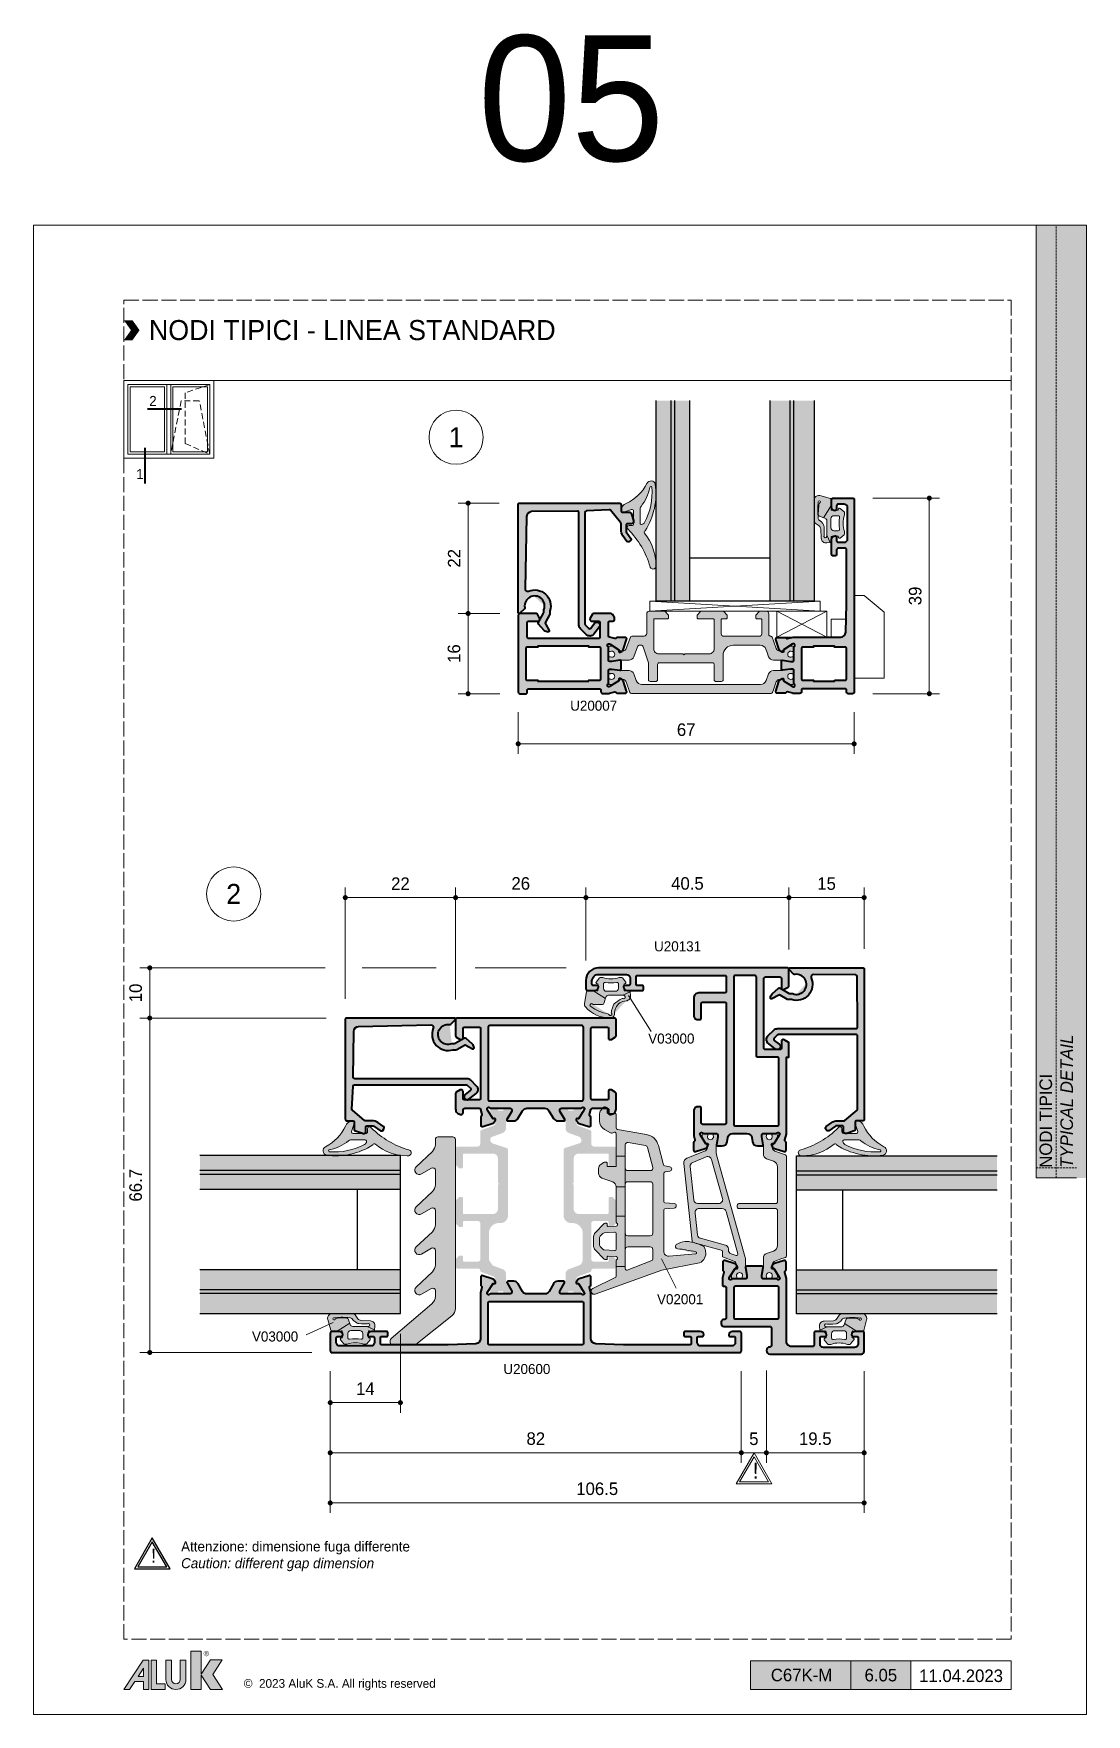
# Model space of a CAD drawing. Header units: millimetres. Extents: x -8 to 2550, y -393 to 1062.
# Drawn here: x 1040 to 1250, y 0 to 335.2 of the extents above; entities that cross this region are included whole.
import ezdxf
from ezdxf.enums import TextEntityAlignment as Align

# ---------------------------------------------------------------- set-up
doc = ezdxf.new("R2010")
doc.units = ezdxf.units.MM
doc.header["$LTSCALE"] = 0.25
doc.header["$MEASUREMENT"] = 0
for name, pattern in [('ACAD_ISO02W100', [15, 12, -3]), ('DOT2', [0.125, 0, -0.125]), ('HIDDEN', [9.525, 6.35, -3.175])]:
    doc.linetypes.add(name, pattern=pattern)
doc.layers.get('0').update_dxf_attribs({"lineweight": 5})
doc.layers.get('Defpoints').update_dxf_attribs({"lineweight": 5})
for name, color, linetype, lineweight in [('01_Accessories', 102, 'Continuous', 9), ('01_Aluminum', 4, 'Continuous', 40), ('01_Dimension', 251, 'Continuous', 9), ('01_External Border', 150, 'Continuous', 20), ('01_Fill Glass', 254, 'Continuous', 0), ('01_Fill Plastic', 253, 'Continuous', 0), ('01_Fill Polyamide', 10, 'Continuous', 0), ('01_Glazing', 6, 'Continuous', 25), ('01_Index Image', 3, 'Continuous', 18), ('01_Plastic', 3, 'Continuous', 20), ('01_Polyamide', 201, 'Continuous', 20), ('01_Screws', 40, 'Continuous', 9), ('01_Text', 40, 'Continuous', 25), ('01_Thin line', 8, 'Continuous', 9)]:
    doc.layers.add(name, color=color, linetype=linetype, lineweight=lineweight)
doc.layers.add('01_ALUK Logo', color=7, linetype='Continuous')
for name, color, linetype, lineweight, true_color in [('01_Fill 2°material', 7, 'Continuous', 0, 0xbfbfbf), ('01_Fill Aluminum', 7, 'Continuous', 0, 0xdcdcdc), ('01_Fill Border Red', 7, 'Continuous', 20, 0xe2001a), ('01_Text [White]', 7, 'Continuous', 25, 0xffffff)]:
    doc.layers.add(name, color=color, linetype=linetype, lineweight=lineweight, true_color=true_color)
doc.layers.add('01_Fill Border Grey', color=7, linetype='Continuous', true_color=0x555655)
doc.layers.add('02_Block Frame', color=7, linetype='Continuous', lineweight=5, true_color=0xe2001a, plot=False)
doc.layers.add('02_Layout Grid', color=252, linetype='DOT2', lineweight=5, plot=False, transparency=0.5)
doc.styles.add('ALUK Main&Secondary Titles', font='GOTHIC.TTF')
doc.styles.add('Aluk Text', font='GOTHIC.TTF')
doc.styles.get("Standard").update_dxf_attribs({"font": 'arial.ttf'})
doc.dimstyles.new('ALUK Manual 1-1', dxfattribs={"dimtxt": 2.5, "dimasz": 1, "dimexe": 2, "dimexo": 4, "dimgap": 1.5, "dimtad": 3, "dimdec": 1, "dimdsep": 46, "dimtxsty": 'Aluk Text', "dimblk": 'DOT', "dimcen": 0, "dimclrd": 256, "dimclre": 256, "dimclrt": 2, "dimaunit": 1, "dimadec": 0, "dimazin": 0, "dimtfac": 0.7, "dimtdec": 1, "dimtmove": 0, "dimatfit": 3, "dimldrblk": 'DOT', "dimfxl": 1, "dimtolj": 2, "dimlwd": -1, "dimlwe": -1, "dimarcsym": 0})

msp = doc.modelspace()

# ---------------------------------------------------------------- texts
at = {"layer": '01_Screws', "ltscale": 0.25, "insert": (1183.426, 50.232), "char_height": 3.2, "attachment_point": 1, "style": 'Aluk Text'}
msp.add_mtext_dynamic_manual_height_columns('!', width=6.4258, gutter_width=8, heights=[0], dxfattribs=at)
at = {"layer": '01_Text', "style": 'Aluk Text'}
for s, height, p in [('05', 25, (1128.63, 309.818)), ('2', 2, (1063.055, 260.932)), ('1', 2, (1060.465, 246.348)), ('U20007', 2, (1147.035, 200.163)), ('U20131', 2, (1163.774, 152.176)), ('V03000', 2, (1162.597, 133.779)), ('V02001', 2, (1164.357, 81.794)), ('V03000', 2, (1083.557, 74.365)), ('U20600', 2, (1133.71, 67.877))]:
    msp.add_text(s, height=height, dxfattribs=at).set_placement(p)
for s, p in [('1', (1124.273, 254.695)), ('2', (1079.91, 163.611))]:
    msp.add_text(s, height=4, dxfattribs=at).set_placement(p, align=Align.MIDDLE_CENTER)
at = {"layer": '01_Text', "insert": (1063, 276.04), "char_height": 4, "attachment_point": 4, "style": 'ALUK Main&Secondary Titles'}
msp.add_mtext_dynamic_manual_height_columns('{\\fPoppins|b0|i0|c0|p2;NODI TIPICI - LINEA STANDARD}', width=120.62971, gutter_width=15, heights=[0], dxfattribs=at)
at = {"layer": '01_Text', "ltscale": 0.25, "attachment_point": 1, "style": 'Aluk Text'}
for s, width, gutter_width, insert, char_height in [('Attenzione: dimensione fuga differente\\P{\\fCentury Gothic|b0|i1|c0|p34;Caution: different gap dimension}', 105.85751, 12.5, (1069.423, 34.49), 2), ('!', 6.4258, 8, (1063.419, 33.069), 2.8)]:
    msp.add_mtext_dynamic_manual_height_columns(s, width=width, gutter_width=gutter_width, heights=[0], dxfattribs=dict(at, insert=insert, char_height=char_height))
at = {"layer": '01_Text', "style": 'ALUK Main&Secondary Titles'}
msp.add_attdef('11.04.2023', text='', height=2.5, dxfattribs=at).set_placement((1225, 7.703), align=Align.MIDDLE)
at = {"layer": '01_Text [White]', "insert": (1244, 109), "char_height": 2.5, "attachment_point": 4, "rotation": 90, "style": 'ALUK Main&Secondary Titles'}
msp.add_mtext_dynamic_manual_height_columns('{\\fPoppins|b0|i0|c0|p2;NODI TIPICI\\P\\fPoppins|b0|i1|c0|p2;TYPICAL DETAIL}', width=120.62971, gutter_width=15, heights=[0], dxfattribs=at)
at = {"layer": '01_Text [White]', "color": 7, "ltscale": 0.25, "true_color": 0xffffff, "style": 'Aluk Text'}
msp.add_attdef('6.05', text='', height=2.5, dxfattribs=at).set_placement((1209, 7.835), align=Align.MIDDLE)

# ---------------------------------------------------------------- blocks, each defined once
blk = doc.blocks.new('A$C14581')
at = {"layer": '01_Text', "insert": (0, -0.19), "char_height": 2, "attachment_point": 7, "style": 'Aluk Text'}
blk.add_mtext_dynamic_manual_height_columns('{\\fPoppins|b0|i0|c0|p2;\\H0.875x;©  2023 AluK S.A. All rights reserved}', width=51.3351, gutter_width=204.25, heights=[0], dxfattribs=at)
blk = doc.blocks.new('serie_')
at = {"layer": '01_Text [White]', "color": 7, "true_color": 0xffffff, "insert": (10, -2.87), "char_height": 2.5, "attachment_point": 5, "style": 'ALUK Main&Secondary Titles'}
blk.add_mtext_dynamic_manual_height_columns('{\\fPoppins|b0|i0|c0|p2;C67K-M}', width=20, gutter_width=12.5, heights=[0], dxfattribs=at)
blk = doc.blocks.new('AluK Logo')
at = {"layer": '01_ALUK Logo', "true_color": 0xe2001a}
h = blk.add_hatch(color=242, dxfattribs=at)
h.dxf.hatch_style = 1
h.paths.add_polyline_path([(18.02, 3.04), (19.92, 5.98), (17.56, 5.98), (15.66, 3.11), (15.66, 7.76), (13.58, 7.76), (13.58, 0), (15.66, 0), (15.66, 2.93), (17.53, 0), (20, 0)])
at = {"layer": '01_ALUK Logo', "true_color": 0x323338}
h = blk.add_hatch(color=250, dxfattribs=at)
h.dxf.hatch_style = 1
h.paths.add_polyline_path([(3.94, 0), (5.02, 0), (5.02, 5.96), (3.87, 5.96), (0, 0), (1.15, 0), (2.2, 1.63), (3.94, 1.63)])
h.paths.add_polyline_path([(3.95, 2.64), (2.86, 2.64), (3.95, 4.31)], flags=16)
h = blk.add_hatch(color=250, dxfattribs=at)
h.dxf.hatch_style = 1
h.paths.add_polyline_path([(6.62, 1.12), (6.62, 5.97), (5.53, 5.97), (5.53, 0), (8.38, 0), (8.38, 1.12)])
h = blk.add_hatch(color=250, dxfattribs=at)
h.dxf.hatch_style = 1
h.paths.add_polyline_path([(12.57, 5.97), (11.43, 5.97), (11.43, 2.02, -1), (9.65, 2.02), (9.65, 5.97), (8.52, 5.97), (8.52, 2.02, 0.999791), (12.57, 2.02)])
at = {"layer": '01_ALUK Logo', "color": 242, "lineweight": 0, "true_color": 0xe2001a}
blk.add_lwpolyline([(17.53, 0), (20, 0), (18.02, 3.04), (19.92, 5.98), (17.56, 5.98), (15.66, 3.11), (15.66, 7.76), (13.58, 7.76), (13.58, 0), (15.66, 0), (15.66, 2.93)], close=True, dxfattribs=at)
at = {"layer": '01_ALUK Logo', "color": 250, "lineweight": 0, "true_color": 0x323338}
for points in [[(2.2, 1.63), (3.94, 1.63), (3.94, 0), (5.02, 0), (5.02, 5.96), (3.87, 5.96), (0, 0), (1.15, 0)], [(2.86, 2.64), (3.95, 4.31), (3.95, 2.64)], [(8.38, 0), (8.38, 1.12), (6.62, 1.12), (6.62, 5.97), (5.53, 5.97), (5.53, 0)]]:
    blk.add_lwpolyline(points, close=True, dxfattribs=at)
blk.add_lwpolyline([(9.65, 2.02), (9.65, 5.97), (8.52, 5.97), (8.52, 2.02, 1), (12.57, 2.02), (12.57, 5.97), (11.43, 5.97), (11.43, 2.02, -1)], format="xyb", close=True, dxfattribs=at)
at = {"layer": '01_ALUK Logo', "color": 242, "lineweight": 0, "true_color": 0xe2001a, "insert": (16.69, 7.28), "char_height": 1.06, "attachment_point": 5}
blk.add_mtext_dynamic_manual_height_columns('®', width=0.2845, gutter_width=0.756, heights=[0], dxfattribs=at)
blk = doc.blocks.new('u20600')
at = {"layer": '01_Fill Aluminum', "ltscale": 0.25}
h = blk.add_hatch(color=256, dxfattribs=at)
h.dxf.hatch_style = 1
edge = h.paths.add_edge_path()
edge.add_line((-0.15, -14.79), (-0.93, -14.34))
edge.add_arc((-1.08, -14.6), 0.3, 60, 90)
edge.add_line((-1.08, -14.3), (-1.2, -14.3))
edge.add_arc((-1.2, -14.6), 0.3, 90, 180)
edge.add_line((-1.5, -14.6), (-1.5, -16))
edge.add_arc((-1.8, -16), 0.3, 270, 360, ccw=False)
edge.add_line((-1.8, -16.3), (-4.7, -16.3))
edge.add_arc((-4.7, -16), 0.3, 180, 270, ccw=False)
edge.add_line((-5, -16), (-5, -2.1))
edge.add_arc((-4.7, -2.1), 0.3, 90, 180, ccw=False)
edge.add_line((-4.7, -1.8), (-1.8, -1.8))
edge.add_arc((-1.8, -2.1), 0.3, 0, 90, ccw=False)
edge.add_line((-1.5, -2.1), (-1.5, -4))
edge.add_arc((-1.2, -4), 0.3, 180, 270)
edge.add_line((-1.2, -4.3), (-1.08, -4.3))
edge.add_arc((-1.08, -4), 0.3, 270, 300)
edge.add_line((-0.93, -4.26), (-0.15, -3.81))
edge.add_arc((-0.3, -3.55), 0.3, 300, 360)
edge.add_line((0, -3.55), (0, -0.3))
edge.add_arc((-0.3, -0.3), 0.3, 0, 90)
edge.add_line((-0.3, 0), (-31.7, 0))
edge.add_arc((-31.7, -0.3), 0.3, 90, 180)
edge.add_line((-32, -0.3), (-32, -3.55))
edge.add_arc((-31.7, -3.55), 0.3, 180, 240)
edge.add_line((-31.85, -3.81), (-31.07, -4.26))
edge.add_arc((-30.92, -4), 0.3, 240, 270)
edge.add_line((-30.92, -4.3), (-30.8, -4.3))
edge.add_arc((-30.8, -4), 0.3, 270, 360)
edge.add_line((-30.5, -4), (-30.5, -2.1))
edge.add_arc((-30.2, -2.1), 0.3, 90, 180, ccw=False)
edge.add_line((-30.2, -1.8), (-27.3, -1.8))
edge.add_arc((-27.3, -2.1), 0.3, 0, 90, ccw=False)
edge.add_line((-27, -2.1), (-27, -16))
edge.add_arc((-27.3, -16), 0.3, 270, 360, ccw=False)
edge.add_line((-27.3, -16.3), (-30.2, -16.3))
edge.add_arc((-30.2, -16), 0.3, 180, 270, ccw=False)
edge.add_line((-30.5, -16), (-30.5, -14.6))
edge.add_arc((-30.8, -14.6), 0.3, 0, 90)
edge.add_line((-30.8, -14.3), (-30.92, -14.3))
edge.add_arc((-30.92, -14.6), 0.3, 90, 120)
edge.add_line((-31.07, -14.34), (-31.85, -14.79))
edge.add_arc((-31.7, -15.05), 0.3, 120, 180)
edge.add_line((-32, -15.05), (-32, -18.2))
edge.add_arc((-31, -18.2), 1, 180, 270)
edge.add_line((-31, -19.2), (-30.8, -19.2))
edge.add_arc((-30.8, -18.9), 0.3, 270, 360)
edge.add_line((-30.5, -18.9), (-30.5, -18.3))
edge.add_arc((-30.2, -18.3), 0.3, 90, 180, ccw=False)
edge.add_line((-30.2, -18), (-27.3, -18))
edge.add_arc((-27.3, -18.3), 0.3, 14.7665, 90, ccw=False)
edge.add_line((-27.01, -18.22), (-26.74, -19.26))
edge.add_arc((-27.02, -19.35), 0.3, -60.3673, 17.4017, ccw=False)
edge.add_arc((-26.78, -19.79), 0.2, 119.6327, 180.4017)
edge.add_line((-26.98, -19.79), (-26.98, -21.34))
edge.add_arc((-26.68, -21.34), 0.3, 180, 287.4017)
edge.add_line((-26.59, -21.62), (-24.67, -21.02))
edge.add_arc((-24.9, -20.26), 0.8, 287.4017, 332.4017)
edge.add_line((-24.2, -20.63), (-24.05, -20.35))
edge.add_arc((-24.23, -20.26), 0.2, 332.4017, 452.4017)
edge.add_line((-24.23, -20.06), (-24.52, -20.07))
edge.add_line((-24.52, -20.07), (-25.61, -18.36))
edge.add_arc((-25.1, -18.04), 0.6, 180, 212.4017, ccw=False)
edge.add_line((-25.7, -18.04), (-25.7, -18))
edge.add_arc((-25.42, -18.1), 0.3, 19.4712, 160.5288, ccw=False)
edge.add_line((-25.13, -18), (-21.1, -18))
edge.add_arc((-21.1, -18.3), 0.3, 0, 90, ccw=False)
edge.add_line((-20.8, -18.3), (-20.8, -18.52))
edge.add_arc((-21.1, -18.52), 0.3, -30, 0, ccw=False)
edge.add_line((-20.84, -18.67), (-21.77, -20.2))
edge.add_arc((-21.6, -20.3), 0.2, 150, 270)
edge.add_line((-21.6, -20.5), (-20.41, -20.5))
edge.add_arc((-20.41, -19.5), 1, 270, 328.6159)
edge.add_line((-19.56, -20.02), (-18.62, -18.48))
edge.add_arc((-17.76, -19), 1, 90, 148.6159, ccw=False)
edge.add_line((-17.76, -18), (-14.24, -18))
edge.add_arc((-14.24, -19), 1, 31.3841, 90, ccw=False)
edge.add_line((-13.38, -18.48), (-12.44, -20.02))
edge.add_arc((-11.59, -19.5), 1, 211.3841, 270)
edge.add_line((-11.59, -20.5), (-10.4, -20.5))
edge.add_arc((-10.4, -20.3), 0.2, 270, 390)
edge.add_line((-10.23, -20.2), (-11.16, -18.67))
edge.add_arc((-10.9, -18.52), 0.3, 180, 210, ccw=False)
edge.add_line((-11.2, -18.52), (-11.2, -18.3))
edge.add_arc((-10.9, -18.3), 0.3, 90, 180, ccw=False)
edge.add_line((-10.9, -18), (-6.87, -18))
edge.add_arc((-6.58, -18.1), 0.3, 19.4712, 160.5288, ccw=False)
edge.add_line((-6.3, -18), (-6.3, -18.04))
edge.add_arc((-6.9, -18.04), 0.6, -32.4017, 0, ccw=False)
edge.add_line((-6.39, -18.36), (-7.48, -20.07))
edge.add_line((-7.48, -20.07), (-7.77, -20.06))
edge.add_arc((-7.77, -20.26), 0.2, 87.5983, 207.5983)
edge.add_line((-7.95, -20.35), (-7.8, -20.63))
edge.add_arc((-7.1, -20.26), 0.8, 207.5983, 252.5983)
edge.add_line((-7.33, -21.02), (-5.41, -21.62))
edge.add_arc((-5.32, -21.34), 0.3, 252.5983, 360)
edge.add_line((-5.02, -21.34), (-5.02, -19.79))
edge.add_arc((-5.22, -19.79), 0.2, 359.5983, 420.3673)
edge.add_arc((-4.98, -19.35), 0.3, 162.5983, 240.3673, ccw=False)
edge.add_line((-5.26, -19.26), (-4.99, -18.22))
edge.add_arc((-4.7, -18.3), 0.3, 90, 165.2335, ccw=False)
edge.add_line((-4.7, -18), (-1.8, -18))
edge.add_arc((-1.8, -18.3), 0.3, 0, 90, ccw=False)
edge.add_line((-1.5, -18.3), (-1.5, -18.9))
edge.add_arc((-1.2, -18.9), 0.3, 180, 270)
edge.add_line((-1.2, -19.2), (-1, -19.2))
edge.add_arc((-1, -18.2), 1, 270, 360)
edge.add_line((0, -18.2), (0, -15.05))
edge.add_arc((-0.3, -15.05), 0.3, 0, 60)
edge = h.paths.add_edge_path(flags=16)
edge.add_arc((-25.2, -1.8), 0.3, 90, 180)
edge.add_line((-25.5, -1.8), (-25.5, -16.2))
edge.add_arc((-25.2, -16.2), 0.3, 180, 270)
edge.add_line((-25.2, -16.5), (-6.8, -16.5))
edge.add_arc((-6.8, -16.2), 0.3, 270, 360)
edge.add_line((-6.5, -16.2), (-6.5, -1.8))
edge.add_arc((-6.8, -1.8), 0.3, 0, 90)
edge.add_line((-6.8, -1.5), (-25.2, -1.5))
h = blk.add_hatch(color=256, dxfattribs=at)
h.dxf.hatch_style = 1
edge = h.paths.add_edge_path()
edge.add_line((-21.72, -52.8), (-20.84, -54.33))
edge.add_arc((-21.1, -54.48), 0.3, 0, 30, ccw=False)
edge.add_line((-20.8, -54.48), (-20.8, -54.7))
edge.add_arc((-21.1, -54.7), 0.3, 270, 360, ccw=False)
edge.add_line((-21.1, -55), (-25.13, -55))
edge.add_arc((-25.42, -54.9), 0.3, 199.4712, 340.5288, ccw=False)
edge.add_line((-25.7, -55), (-25.7, -54.96))
edge.add_arc((-25.1, -54.96), 0.6, 147.5983, 180, ccw=False)
edge.add_line((-25.61, -54.64), (-24.52, -52.93))
edge.add_line((-24.52, -52.93), (-24.23, -52.94))
edge.add_arc((-24.23, -52.74), 0.2, 267.5983, 387.5983)
edge.add_line((-24.05, -52.65), (-24.2, -52.37))
edge.add_arc((-24.9, -52.74), 0.8, 27.5983, 72.5983)
edge.add_line((-24.67, -51.98), (-26.59, -51.38))
edge.add_arc((-26.68, -51.66), 0.3, 72.5983, 180)
edge.add_line((-26.98, -51.66), (-26.98, -53.21))
edge.add_arc((-26.78, -53.21), 0.2, 179.5983, 240.3673)
edge.add_arc((-27.02, -53.65), 0.3, -17.4017, 60.3673, ccw=False)
edge.add_line((-26.74, -53.74), (-27, -54.74))
edge.add_line((-27, -54.74), (-27, -63.95))
edge.add_arc((-28, -63.95), 1, 272.6286, 360, ccw=False)
edge.add_line((-27.95, -64.95), (-33.5, -65.2))
edge.add_line((-33.5, -65.2), (-46.7, -65.2))
edge.add_arc((-46.7, -64.9), 0.3, 180, 270, ccw=False)
edge.add_line((-47, -64.9), (-47, -63.8))
edge.add_arc((-46.7, -63.8), 0.3, 90, 180, ccw=False)
edge.add_line((-46.7, -63.5), (-45.8, -63.5))
edge.add_arc((-45.8, -63.2), 0.3, 270, 360)
edge.add_line((-45.5, -63.2), (-45.5, -62.8))
edge.add_arc((-45.8, -62.8), 0.3, 360, 450)
edge.add_line((-45.8, -62.5), (-48.8, -62.5))
edge.add_arc((-48.8, -63.2), 0.7, 90, 180)
edge.add_arc((-49.2, -63.2), 0.3, 180, 270)
edge.add_line((-49.2, -63.5), (-48.5, -63.5))
edge.add_arc((-48.5, -63.8), 0.3, 0, 90, ccw=False)
edge.add_line((-48.2, -63.8), (-48.2, -64.7))
edge.add_arc((-48.9, -64.7), 0.7, 270, 360, ccw=False)
edge.add_line((-48.9, -65.4), (-55.1, -65.4))
edge.add_arc((-55.1, -64.7), 0.7, 180, 270, ccw=False)
edge.add_line((-55.8, -64.7), (-55.8, -63.8))
edge.add_arc((-55.5, -63.8), 0.3, 90, 180, ccw=False)
edge.add_line((-55.5, -63.5), (-54.8, -63.5))
edge.add_arc((-54.8, -63.2), 0.3, 270, 360)
edge.add_arc((-55.2, -63.2), 0.7, 0, 90)
edge.add_line((-55.2, -62.5), (-56.7, -62.5))
edge.add_arc((-56.7, -62.8), 0.3, 90, 180)
edge.add_line((-57, -62.8), (-57, -66.4))
edge.add_arc((-56.7, -66.4), 0.3, 180, 270)
edge.add_line((-56.7, -66.7), (24.7, -66.7))
edge.add_arc((24.7, -66.4), 0.3, 270, 360)
edge.add_line((25, -66.4), (25, -62.8))
edge.add_arc((24.7, -62.8), 0.3, 360, 450)
edge.add_line((24.7, -62.5), (23.2, -62.5))
edge.add_arc((23.2, -63.2), 0.7, 90, 180)
edge.add_arc((22.8, -63.2), 0.3, 180, 270)
edge.add_line((22.8, -63.5), (23.5, -63.5))
edge.add_arc((23.5, -63.8), 0.3, 0, 90, ccw=False)
edge.add_line((23.8, -63.8), (23.8, -64.7))
edge.add_arc((23.1, -64.7), 0.7, -90, 0, ccw=False)
edge.add_line((23.1, -65.4), (16.9, -65.4))
edge.add_arc((16.9, -64.7), 0.7, 180, 270, ccw=False)
edge.add_line((16.2, -64.7), (16.2, -63.8))
edge.add_arc((16.5, -63.8), 0.3, 90, 180, ccw=False)
edge.add_line((16.5, -63.5), (17.2, -63.5))
edge.add_arc((17.2, -63.2), 0.3, 270, 360)
edge.add_arc((16.8, -63.2), 0.7, 0, 90)
edge.add_line((16.8, -62.5), (13.8, -62.5))
edge.add_arc((13.8, -62.8), 0.3, 90, 180)
edge.add_line((13.5, -62.8), (13.5, -63.2))
edge.add_arc((13.8, -63.2), 0.3, 180, 270)
edge.add_line((13.8, -63.5), (14.7, -63.5))
edge.add_arc((14.7, -63.8), 0.3, 0, 90, ccw=False)
edge.add_line((15, -63.8), (15, -64.9))
edge.add_arc((14.7, -64.9), 0.3, -90, 0, ccw=False)
edge.add_line((14.7, -65.2), (1.5, -65.2))
edge.add_line((1.5, -65.2), (-4.05, -64.95))
edge.add_arc((-4, -63.95), 1, 180, 267.3714, ccw=False)
edge.add_line((-5, -63.95), (-5, -54.74))
edge.add_line((-5, -54.74), (-5.26, -53.74))
edge.add_arc((-4.98, -53.65), 0.3, 119.6327, 197.4017, ccw=False)
edge.add_arc((-5.22, -53.21), 0.2, 299.6327, 360.4017)
edge.add_line((-5.02, -53.21), (-5.02, -51.66))
edge.add_arc((-5.32, -51.66), 0.3, 360, 467.4017)
edge.add_line((-5.41, -51.38), (-7.33, -51.98))
edge.add_arc((-7.1, -52.74), 0.8, 107.4017, 152.4017)
edge.add_line((-7.8, -52.37), (-7.95, -52.65))
edge.add_arc((-7.77, -52.74), 0.2, 152.4017, 272.4017)
edge.add_line((-7.77, -52.94), (-7.48, -52.93))
edge.add_line((-7.48, -52.93), (-6.39, -54.64))
edge.add_arc((-6.9, -54.96), 0.6, 0, 32.4017, ccw=False)
edge.add_line((-6.3, -54.96), (-6.3, -55))
edge.add_arc((-6.58, -54.9), 0.3, 199.4712, 340.5288, ccw=False)
edge.add_line((-6.87, -55), (-10.9, -55))
edge.add_arc((-10.9, -54.7), 0.3, 180, 270, ccw=False)
edge.add_line((-11.2, -54.7), (-11.2, -54.48))
edge.add_arc((-10.9, -54.48), 0.3, 150, 180, ccw=False)
edge.add_line((-11.16, -54.33), (-10.28, -52.8))
edge.add_arc((-10.45, -52.7), 0.2, 330, 450)
edge.add_line((-10.45, -52.5), (-11.6, -52.5))
edge.add_arc((-11.6, -53.5), 1, 90, 150)
edge.add_line((-12.47, -53), (-13.34, -54.5))
edge.add_arc((-14.2, -54), 1, 270, 330, ccw=False)
edge.add_line((-14.2, -55), (-17.8, -55))
edge.add_arc((-17.8, -54), 1, 210, 270, ccw=False)
edge.add_line((-18.66, -54.5), (-19.53, -53))
edge.add_arc((-20.4, -53.5), 1, 30, 90)
edge.add_line((-20.4, -52.5), (-21.55, -52.5))
edge.add_arc((-21.55, -52.7), 0.2, 90, 210)
edge = h.paths.add_edge_path(flags=16)
edge.add_arc((-6.8, -64.9), 0.3, -90, 0, ccw=False)
edge.add_line((-6.8, -65.2), (-25.2, -65.2))
edge.add_arc((-25.2, -64.9), 0.3, 180, 270, ccw=False)
edge.add_line((-25.5, -64.9), (-25.5, -56.8))
edge.add_arc((-25.2, -56.8), 0.3, 90, 180, ccw=False)
edge.add_line((-25.2, -56.5), (-6.8, -56.5))
edge.add_arc((-6.8, -56.8), 0.3, 0, 90, ccw=False)
edge.add_line((-6.5, -56.8), (-6.5, -64.9))
at = {"layer": '01_Fill Polyamide', "ltscale": 0.25}
h = blk.add_hatch(color=256, dxfattribs=at)
h.dxf.hatch_style = 1
edge = h.paths.add_edge_path()
edge.add_arc((-31.84, -48.21), 0.2, 135, 180)
edge.add_line((-32.04, -48.21), (-32.04, -49.48))
edge.add_arc((-31.54, -49.48), 0.5, 180, 270)
edge.add_line((-31.54, -49.98), (-27.39, -49.98))
edge.add_arc((-27.39, -50.28), 0.3, 0, 90, ccw=False)
edge.add_line((-27.09, -50.28), (-27.09, -50.36))
edge.add_arc((-26.79, -50.36), 0.3, 180, 250)
edge.add_line((-26.89, -50.64), (-24.36, -51.56))
edge.add_arc((-24.53, -52.03), 0.5, 0.0005, 70, ccw=False)
edge.add_line((-24.03, -52.03), (-24.03, -52.2))
edge.add_arc((-25.23, -52.2), 1.2, -29.9816, 0.0005, ccw=False)
edge.add_line((-24.2, -52.8), (-25.06, -54.29))
edge.add_arc((-24.88, -54.39), 0.2, 150.0184, 180)
edge.add_line((-25.08, -54.39), (-25.08, -54.6))
edge.add_arc((-24.68, -54.6), 0.4, 180, 270)
edge.add_line((-24.68, -55), (-24.26, -55))
edge.add_arc((-24.26, -54.8), 0.2, 270, 330)
edge.add_line((-24.08, -54.9), (-23.71, -54.9))
edge.add_arc((-23.71, -54.7), 0.2, 270, 360)
edge.add_line((-23.51, -54.7), (-23.51, -54.59))
edge.add_arc((-23.71, -54.59), 0.2, 0, 25.0078)
edge.add_arc((-22.98, -54.25), 0.6, 90, 205.0078, ccw=False)
edge.add_arc((-22.98, -54.25), 0.6, -25.0078, 90, ccw=False)
edge.add_arc((-22.26, -54.59), 0.2, 154.9922, 180)
edge.add_line((-22.46, -54.59), (-22.46, -54.7))
edge.add_arc((-22.26, -54.7), 0.2, 180, 270)
edge.add_line((-22.26, -54.9), (-21.88, -54.9))
edge.add_arc((-21.71, -54.8), 0.2, 210, 270)
edge.add_line((-21.71, -55), (-21.28, -55))
edge.add_arc((-21.28, -54.6), 0.4, 270, 360)
edge.add_line((-20.88, -54.6), (-20.88, -54.39))
edge.add_arc((-21.08, -54.39), 0.2, 0, 29.9816)
edge.add_line((-20.91, -54.29), (-21.77, -52.8))
edge.add_arc((-20.73, -52.2), 1.2, 180.0005, 209.9816, ccw=False)
edge.add_line((-21.93, -52.2), (-21.94, -51.02))
edge.add_arc((-22.94, -51.02), 1, 0.0005, 70)
edge.add_line((-22.59, -50.08), (-24.56, -49.36))
edge.add_arc((-24.15, -48.24), 1.2, 180, 250, ccw=False)
edge.add_line((-25.35, -48.24), (-25.35, -42.88))
edge.add_arc((-23.35, -42.88), 2, 90, 180, ccw=False)
edge.add_line((-23.35, -40.88), (-23.05, -40.88))
edge.add_arc((-23.05, -39.38), 1.5, 270, 360)
edge.add_line((-21.55, -39.38), (-21.55, -26.36))
edge.add_arc((-22.05, -26.36), 0.5, 0, 71.9537)
edge.add_line((-21.89, -25.89), (-24.74, -24.96))
edge.add_arc((-24.59, -24.49), 0.5, 180, 251.9537, ccw=False)
edge.add_line((-25.09, -24.49), (-25.09, -24.18))
edge.add_arc((-24.59, -24.18), 0.5, 110, 180, ccw=False)
edge.add_line((-24.76, -23.71), (-22.59, -22.92))
edge.add_arc((-22.94, -21.98), 1, 290, 360)
edge.add_line((-21.94, -21.98), (-21.94, -20.75))
edge.add_arc((-20.94, -20.75), 1, 150.0184, 180, ccw=False)
edge.add_line((-21.8, -20.25), (-20.91, -18.71))
edge.add_arc((-21.09, -18.61), 0.2, 330.0184, 360)
edge.add_line((-20.89, -18.61), (-20.89, -18.4))
edge.add_arc((-21.29, -18.4), 0.4, 360, 450)
edge.add_line((-21.29, -18), (-21.71, -18))
edge.add_arc((-21.71, -18.2), 0.2, 90, 150)
edge.add_line((-21.89, -18.1), (-22.26, -18.1))
edge.add_arc((-22.26, -18.3), 0.2, 90, 180)
edge.add_line((-22.46, -18.3), (-22.46, -18.41))
edge.add_arc((-22.26, -18.41), 0.2, 180, 205.0078)
edge.add_arc((-22.99, -18.75), 0.6, -90, 25.0078, ccw=False)
edge.add_arc((-22.99, -18.75), 0.6, 154.9922, 270, ccw=False)
edge.add_arc((-23.71, -18.41), 0.2, 334.9922, 360)
edge.add_line((-23.51, -18.41), (-23.51, -18.3))
edge.add_arc((-23.71, -18.3), 0.2, 0, 90)
edge.add_line((-23.71, -18.1), (-24.09, -18.1))
edge.add_arc((-24.26, -18.2), 0.2, 30, 90)
edge.add_line((-24.26, -18), (-24.69, -18))
edge.add_arc((-24.69, -18.4), 0.4, 90, 180)
edge.add_line((-25.09, -18.4), (-25.09, -18.61))
edge.add_arc((-24.89, -18.61), 0.2, 180, 209.9816)
edge.add_line((-25.06, -18.71), (-24.14, -20.29))
edge.add_arc((-24.84, -20.69), 0.8, 0, 29.9816, ccw=False)
edge.add_line((-24.04, -20.69), (-24.04, -20.85))
edge.add_line((-24.04, -20.85), (-24.04, -20.97))
edge.add_arc((-24.54, -20.97), 0.5, -70, 0, ccw=False)
edge.add_line((-24.36, -21.44), (-26.89, -22.36))
edge.add_arc((-26.79, -22.64), 0.3, 110, 180)
edge.add_line((-27.09, -22.64), (-27.09, -25.12))
edge.add_arc((-27.59, -25.12), 0.5, -90, 0, ccw=False)
edge.add_line((-27.59, -25.62), (-31.54, -25.62))
edge.add_arc((-31.54, -26.12), 0.5, 90, 180)
edge.add_line((-32.04, -26.12), (-32.04, -29.14))
edge.add_arc((-31.84, -29.14), 0.2, 180, 225)
edge.add_line((-31.98, -29.28), (-31.34, -29.91))
edge.add_arc((-31.2, -29.77), 0.2, 225, 270)
edge.add_line((-31.2, -29.97), (-30.74, -29.97))
edge.add_arc((-30.74, -29.77), 0.2, 270, 360)
edge.add_line((-30.54, -29.77), (-30.54, -27.22))
edge.add_arc((-30.34, -27.22), 0.2, 90, 180, ccw=False)
edge.add_line((-30.34, -27.02), (-24.55, -27.02))
edge.add_arc((-24.55, -28.02), 1, 0, 90, ccw=False)
edge.add_line((-23.55, -28.02), (-23.55, -32.85))
edge.add_line((-23.55, -32.85), (-23.35, -33.05))
edge.add_line((-23.35, -33.05), (-23.55, -33.25))
edge.add_line((-23.55, -33.25), (-23.55, -38.08))
edge.add_arc((-24.55, -38.08), 1, -90, 0, ccw=False)
edge.add_line((-24.55, -39.08), (-30.34, -39.08))
edge.add_arc((-30.34, -38.88), 0.2, 180, 270, ccw=False)
edge.add_line((-30.54, -38.88), (-30.54, -35.87))
edge.add_arc((-30.74, -35.87), 0.2, 0, 90)
edge.add_line((-30.74, -35.67), (-31.2, -35.67))
edge.add_arc((-31.2, -35.87), 0.2, 90, 135)
edge.add_line((-31.34, -35.73), (-31.98, -36.36))
edge.add_arc((-31.84, -36.5), 0.2, 135, 180)
edge.add_line((-32.04, -36.5), (-32.04, -40.85))
edge.add_arc((-31.84, -40.85), 0.2, 180, 225)
edge.add_line((-31.98, -40.99), (-31.34, -41.62))
edge.add_arc((-31.2, -41.48), 0.2, 225, 270)
edge.add_line((-31.2, -41.68), (-30.74, -41.68))
edge.add_arc((-30.74, -41.48), 0.2, 270, 360)
edge.add_line((-30.54, -41.48), (-30.54, -40.68))
edge.add_arc((-30.34, -40.68), 0.2, 90, 180, ccw=False)
edge.add_line((-30.34, -40.48), (-27.55, -40.48))
edge.add_arc((-27.55, -40.98), 0.5, 0, 90, ccw=False)
edge.add_line((-27.05, -40.98), (-27.05, -48.08))
edge.add_arc((-27.55, -48.08), 0.5, -90, 0, ccw=False)
edge.add_line((-27.55, -48.58), (-30.34, -48.58))
edge.add_arc((-30.34, -48.38), 0.2, 180, 270, ccw=False)
edge.add_line((-30.54, -48.38), (-30.54, -47.58))
edge.add_arc((-30.74, -47.58), 0.2, 0, 90)
edge.add_line((-30.74, -47.38), (-31.2, -47.38))
edge.add_arc((-31.2, -47.58), 0.2, 90, 135)
edge.add_line((-31.34, -47.44), (-31.98, -48.07))
h = blk.add_hatch(color=256, dxfattribs=at)
h.dxf.hatch_style = 1
edge = h.paths.add_edge_path()
edge.add_arc((-0.16, -48.21), 0.2, 0, 45)
edge.add_line((-0.02, -48.07), (-0.66, -47.44))
edge.add_arc((-0.8, -47.58), 0.2, 45, 90)
edge.add_line((-0.8, -47.38), (-1.26, -47.38))
edge.add_arc((-1.26, -47.58), 0.2, 90, 180)
edge.add_line((-1.46, -47.58), (-1.46, -48.38))
edge.add_arc((-1.66, -48.38), 0.2, 270, 360, ccw=False)
edge.add_line((-1.66, -48.58), (-4.45, -48.58))
edge.add_arc((-4.45, -48.08), 0.5, 180, 270, ccw=False)
edge.add_line((-4.95, -48.08), (-4.95, -40.98))
edge.add_arc((-4.45, -40.98), 0.5, 90, 180, ccw=False)
edge.add_line((-4.45, -40.48), (-1.66, -40.48))
edge.add_arc((-1.66, -40.68), 0.2, 0, 90, ccw=False)
edge.add_line((-1.46, -40.68), (-1.46, -41.48))
edge.add_arc((-1.26, -41.48), 0.2, 180, 270)
edge.add_line((-1.26, -41.68), (-0.8, -41.68))
edge.add_arc((-0.8, -41.48), 0.2, 270, 315)
edge.add_line((-0.66, -41.62), (-0.02, -40.99))
edge.add_arc((-0.16, -40.85), 0.2, 315, 360)
edge.add_line((0.04, -40.85), (0.04, -36.5))
edge.add_arc((-0.16, -36.5), 0.2, 0, 45)
edge.add_line((-0.02, -36.36), (-0.66, -35.73))
edge.add_arc((-0.8, -35.87), 0.2, 45, 90)
edge.add_line((-0.8, -35.67), (-1.26, -35.67))
edge.add_arc((-1.26, -35.87), 0.2, 90, 180)
edge.add_line((-1.46, -35.87), (-1.46, -38.88))
edge.add_arc((-1.66, -38.88), 0.2, 270, 360, ccw=False)
edge.add_line((-1.66, -39.08), (-7.45, -39.08))
edge.add_arc((-7.45, -38.08), 1, 180, 270, ccw=False)
edge.add_line((-8.45, -38.08), (-8.45, -33.25))
edge.add_line((-8.45, -33.25), (-8.65, -33.05))
edge.add_line((-8.65, -33.05), (-8.45, -32.85))
edge.add_line((-8.45, -32.85), (-8.45, -28.02))
edge.add_arc((-7.45, -28.02), 1, 90, 180, ccw=False)
edge.add_line((-7.45, -27.02), (-1.66, -27.02))
edge.add_arc((-1.66, -27.22), 0.2, 0, 90, ccw=False)
edge.add_line((-1.46, -27.22), (-1.46, -29.77))
edge.add_arc((-1.26, -29.77), 0.2, 180, 270)
edge.add_line((-1.26, -29.97), (-0.8, -29.97))
edge.add_arc((-0.8, -29.77), 0.2, 270, 315)
edge.add_line((-0.66, -29.91), (-0.02, -29.28))
edge.add_arc((-0.16, -29.14), 0.2, 315, 360)
edge.add_line((0.04, -29.14), (0.04, -26.12))
edge.add_arc((-0.46, -26.12), 0.5, 0, 90)
edge.add_line((-0.46, -25.62), (-4.41, -25.62))
edge.add_arc((-4.41, -25.12), 0.5, 180, 270, ccw=False)
edge.add_line((-4.91, -25.12), (-4.91, -22.64))
edge.add_arc((-5.21, -22.64), 0.3, 0, 70)
edge.add_line((-5.11, -22.36), (-7.64, -21.44))
edge.add_arc((-7.46, -20.97), 0.5, 180, 250, ccw=False)
edge.add_line((-7.96, -20.97), (-7.96, -20.85))
edge.add_line((-7.96, -20.85), (-7.96, -20.69))
edge.add_arc((-7.16, -20.69), 0.8, 150.0184, 180, ccw=False)
edge.add_line((-7.86, -20.29), (-6.94, -18.71))
edge.add_arc((-7.11, -18.61), 0.2, 330.0184, 360)
edge.add_line((-6.91, -18.61), (-6.91, -18.4))
edge.add_arc((-7.31, -18.4), 0.4, 0, 90)
edge.add_line((-7.31, -18), (-7.74, -18))
edge.add_arc((-7.74, -18.2), 0.2, 90, 150)
edge.add_line((-7.91, -18.1), (-8.29, -18.1))
edge.add_arc((-8.29, -18.3), 0.2, 90, 180)
edge.add_line((-8.49, -18.3), (-8.49, -18.41))
edge.add_arc((-8.29, -18.41), 0.2, 180, 205.0078)
edge.add_arc((-9.01, -18.75), 0.6, -90, 25.0078, ccw=False)
edge.add_arc((-9.01, -18.75), 0.6, 154.9922, 270, ccw=False)
edge.add_arc((-9.74, -18.41), 0.2, 334.9922, 360)
edge.add_line((-9.54, -18.41), (-9.54, -18.3))
edge.add_arc((-9.74, -18.3), 0.2, 0, 90)
edge.add_line((-9.74, -18.1), (-10.11, -18.1))
edge.add_arc((-10.29, -18.2), 0.2, 30, 90)
edge.add_line((-10.29, -18), (-10.71, -18))
edge.add_arc((-10.71, -18.4), 0.4, 90, 180)
edge.add_line((-11.11, -18.4), (-11.11, -18.61))
edge.add_arc((-10.91, -18.61), 0.2, 180, 209.9816)
edge.add_line((-11.09, -18.71), (-10.2, -20.25))
edge.add_arc((-11.06, -20.75), 1, 0, 29.9816, ccw=False)
edge.add_line((-10.06, -20.75), (-10.06, -21.98))
edge.add_arc((-9.06, -21.98), 1, 180, 250)
edge.add_line((-9.41, -22.92), (-7.24, -23.71))
edge.add_arc((-7.41, -24.18), 0.5, 0, 70, ccw=False)
edge.add_line((-6.91, -24.18), (-6.91, -24.49))
edge.add_arc((-7.41, -24.49), 0.5, -71.9537, 0, ccw=False)
edge.add_line((-7.26, -24.96), (-10.11, -25.89))
edge.add_arc((-9.95, -26.36), 0.5, 108.0463, 180)
edge.add_line((-10.45, -26.36), (-10.45, -39.38))
edge.add_arc((-8.95, -39.38), 1.5, 180, 270)
edge.add_line((-8.95, -40.88), (-8.65, -40.88))
edge.add_arc((-8.65, -42.88), 2, 0, 90, ccw=False)
edge.add_line((-6.65, -42.88), (-6.65, -48.24))
edge.add_arc((-7.85, -48.24), 1.2, 290, 360, ccw=False)
edge.add_line((-7.44, -49.36), (-9.41, -50.08))
edge.add_arc((-9.06, -51.02), 1, 110, 179.9995)
edge.add_line((-10.06, -51.02), (-10.07, -52.2))
edge.add_arc((-11.27, -52.2), 1.2, 330.0184, 359.9995, ccw=False)
edge.add_line((-10.23, -52.8), (-11.09, -54.29))
edge.add_arc((-10.92, -54.39), 0.2, 150.0184, 180)
edge.add_line((-11.12, -54.39), (-11.12, -54.6))
edge.add_arc((-10.72, -54.6), 0.4, 180, 270)
edge.add_line((-10.72, -55), (-10.29, -55))
edge.add_arc((-10.29, -54.8), 0.2, 270, 330)
edge.add_line((-10.12, -54.9), (-9.74, -54.9))
edge.add_arc((-9.74, -54.7), 0.2, 270, 360)
edge.add_line((-9.54, -54.7), (-9.54, -54.59))
edge.add_arc((-9.74, -54.59), 0.2, 0, 25.0078)
edge.add_arc((-9.02, -54.25), 0.6, 90, 205.0078, ccw=False)
edge.add_arc((-9.02, -54.25), 0.6, -25.0078, 90, ccw=False)
edge.add_arc((-8.29, -54.59), 0.2, 154.9922, 180)
edge.add_line((-8.49, -54.59), (-8.49, -54.7))
edge.add_arc((-8.29, -54.7), 0.2, 180, 270)
edge.add_line((-8.29, -54.9), (-7.92, -54.9))
edge.add_arc((-7.74, -54.8), 0.2, 210, 270)
edge.add_line((-7.74, -55), (-7.32, -55))
edge.add_arc((-7.32, -54.6), 0.4, 270, 360)
edge.add_line((-6.92, -54.6), (-6.92, -54.39))
edge.add_arc((-7.12, -54.39), 0.2, 0, 29.9816)
edge.add_line((-6.94, -54.29), (-7.8, -52.8))
edge.add_arc((-6.77, -52.2), 1.2, 179.9995, 209.9816, ccw=False)
edge.add_line((-7.97, -52.2), (-7.97, -52.03))
edge.add_arc((-7.47, -52.03), 0.5, 110, 179.9995, ccw=False)
edge.add_line((-7.64, -51.56), (-5.11, -50.64))
edge.add_arc((-5.21, -50.36), 0.3, 290, 360)
edge.add_line((-4.91, -50.36), (-4.91, -50.28))
edge.add_arc((-4.61, -50.28), 0.3, 90, 180, ccw=False)
edge.add_line((-4.61, -49.98), (-0.46, -49.98))
edge.add_arc((-0.46, -49.48), 0.5, 270, 360)
edge.add_line((0.04, -49.48), (0.04, -48.21))
at = {"layer": '01_Aluminum'}
for points in [[(-0.15, -14.79), (-0.93, -14.34, 0.131652), (-1.08, -14.3), (-1.2, -14.3, 0.414214), (-1.5, -14.6), (-1.5, -16, -0.414214), (-1.8, -16.3), (-4.7, -16.3, -0.414214), (-5, -16), (-5, -2.1, -0.414214), (-4.7, -1.8), (-1.8, -1.8, -0.414214), (-1.5, -2.1), (-1.5, -4, 0.414214), (-1.2, -4.3), (-1.08, -4.3, 0.131652), (-0.93, -4.26), (-0.15, -3.81, 0.267949), (0, -3.55), (0, -0.3, 0.414214), (-0.3, 0), (-31.7, 0, 0.414214), (-32, -0.3), (-32, -3.55, 0.267949), (-31.85, -3.81), (-31.07, -4.26, 0.131652), (-30.92, -4.3), (-30.8, -4.3, 0.414214), (-30.5, -4), (-30.5, -2.1, -0.414214), (-30.2, -1.8), (-27.3, -1.8, -0.414214), (-27, -2.1), (-27, -16, -0.414214), (-27.3, -16.3), (-30.2, -16.3, -0.414214), (-30.5, -16), (-30.5, -14.6, 0.414214), (-30.8, -14.3), (-30.92, -14.3, 0.131652), (-31.07, -14.34), (-31.85, -14.79, 0.267949), (-32, -15.05), (-32, -18.2, 0.414214), (-31, -19.2), (-30.8, -19.2, 0.414214), (-30.5, -18.9), (-30.5, -18.3, -0.414214), (-30.2, -18), (-27.3, -18, -0.340591), (-27.01, -18.22), (-26.74, -19.26, -0.352985), (-26.87, -19.61, 0.271549), (-26.98, -19.79), (-26.98, -21.34, 0.506242), (-26.59, -21.62), (-24.67, -21.02, 0.198912), (-24.2, -20.63), (-24.05, -20.35, 0.57735), (-24.23, -20.06), (-24.52, -20.07), (-25.61, -18.36, -0.142329), (-25.7, -18.04), (-25.7, -18, -0.707107), (-25.13, -18), (-21.1, -18, -0.414214), (-20.8, -18.3), (-20.8, -18.52, -0.131652), (-20.84, -18.67), (-21.77, -20.2, 0.57735), (-21.6, -20.5), (-20.41, -20.5, 0.261487), (-19.56, -20.02), (-18.62, -18.48, -0.261487), (-17.76, -18), (-14.24, -18, -0.261487), (-13.38, -18.48), (-12.44, -20.02, 0.261487), (-11.59, -20.5), (-10.4, -20.5, 0.57735), (-10.23, -20.2), (-11.16, -18.67, -0.131652), (-11.2, -18.52), (-11.2, -18.3, -0.414214), (-10.9, -18), (-6.87, -18, -0.707107), (-6.3, -18), (-6.3, -18.04, -0.142329), (-6.39, -18.36), (-7.48, -20.07), (-7.77, -20.06, 0.57735), (-7.95, -20.35), (-7.8, -20.63, 0.198912), (-7.33, -21.02), (-5.41, -21.62, 0.506242), (-5.02, -21.34), (-5.02, -19.79, 0.271549), (-5.13, -19.61, -0.352985), (-5.26, -19.26), (-4.99, -18.22, -0.340591), (-4.7, -18), (-1.8, -18, -0.414214), (-1.5, -18.3), (-1.5, -18.9, 0.414214), (-1.2, -19.2), (-1, -19.2, 0.414214), (0, -18.2), (0, -15.05, 0.267949)], [(-25.2, -1.5, 0.414214), (-25.5, -1.8), (-25.5, -16.2, 0.414214), (-25.2, -16.5), (-6.8, -16.5, 0.414214), (-6.5, -16.2), (-6.5, -1.8, 0.414214), (-6.8, -1.5)], [(-21.72, -52.8), (-20.84, -54.33, -0.131652), (-20.8, -54.48), (-20.8, -54.7, -0.414214), (-21.1, -55), (-25.13, -55, -0.707107), (-25.7, -55), (-25.7, -54.96, -0.142329), (-25.61, -54.64), (-24.52, -52.93), (-24.23, -52.94, 0.57735), (-24.05, -52.65), (-24.2, -52.37, 0.198912), (-24.67, -51.98), (-26.59, -51.38, 0.506242), (-26.98, -51.66), (-26.98, -53.21, 0.271549), (-26.87, -53.39, -0.352985), (-26.74, -53.74), (-27, -54.74), (-27, -63.95, -0.400839), (-27.95, -64.95), (-33.5, -65.2), (-46.7, -65.2, -0.414214), (-47, -64.9), (-47, -63.8, -0.414214), (-46.7, -63.5), (-45.8, -63.5, 0.414214), (-45.5, -63.2), (-45.5, -62.8, 0.414214), (-45.8, -62.5), (-48.8, -62.5, 0.414214), (-49.5, -63.2, 0.414214), (-49.2, -63.5), (-48.5, -63.5, -0.414214), (-48.2, -63.8), (-48.2, -64.7, -0.414214), (-48.9, -65.4), (-55.1, -65.4, -0.414214), (-55.8, -64.7), (-55.8, -63.8, -0.414214), (-55.5, -63.5), (-54.8, -63.5, 0.414214), (-54.5, -63.2, 0.414214), (-55.2, -62.5), (-56.7, -62.5, 0.414214), (-57, -62.8), (-57, -66.4, 0.414214), (-56.7, -66.7), (24.7, -66.7, 0.414214), (25, -66.4), (25, -62.8, 0.414214), (24.7, -62.5), (23.2, -62.5, 0.414214), (22.5, -63.2, 0.414214), (22.8, -63.5), (23.5, -63.5, -0.414214), (23.8, -63.8), (23.8, -64.7, -0.414214), (23.1, -65.4), (16.9, -65.4, -0.414214), (16.2, -64.7), (16.2, -63.8, -0.414214), (16.5, -63.5), (17.2, -63.5, 0.414214), (17.5, -63.2, 0.414214), (16.8, -62.5), (13.8, -62.5, 0.414214), (13.5, -62.8), (13.5, -63.2, 0.414214), (13.8, -63.5), (14.7, -63.5, -0.414214), (15, -63.8), (15, -64.9, -0.414214), (14.7, -65.2), (1.5, -65.2), (-4.05, -64.95, -0.400839), (-5, -63.95), (-5, -54.74), (-5.26, -53.74, -0.352985), (-5.13, -53.39, 0.271549), (-5.02, -53.21), (-5.02, -51.66, 0.506242), (-5.41, -51.38), (-7.33, -51.98, 0.198912), (-7.8, -52.37), (-7.95, -52.65, 0.57735), (-7.77, -52.94), (-7.48, -52.93), (-6.39, -54.64, -0.142329), (-6.3, -54.96), (-6.3, -55, -0.707107), (-6.87, -55), (-10.9, -55, -0.414214), (-11.2, -54.7), (-11.2, -54.48, -0.131652), (-11.16, -54.33), (-10.28, -52.8, 0.57735), (-10.45, -52.5), (-11.6, -52.5, 0.267949), (-12.47, -53), (-13.34, -54.5, -0.267949), (-14.2, -55), (-17.8, -55, -0.267949), (-18.66, -54.5), (-19.53, -53, 0.267949), (-20.4, -52.5), (-21.55, -52.5, 0.57735)], [(-6.5, -64.9, -0.414214), (-6.8, -65.2), (-25.2, -65.2, -0.414214), (-25.5, -64.9), (-25.5, -56.8, -0.414214), (-25.2, -56.5), (-6.8, -56.5, -0.414214), (-6.5, -56.8)]]:
    blk.add_lwpolyline(points, format="xyb", close=True, dxfattribs=at)
blk = doc.blocks.new('u20131')
at = {"layer": '01_Fill Aluminum', "ltscale": 0.25}
h = blk.add_hatch(color=256, dxfattribs=at)
h.dxf.hatch_style = 1
edge = h.paths.add_edge_path()
edge.add_line((28.23, -25.5), (29.17, -25.5))
edge.add_arc((29.17, -25.3), 0.2, 270, 369.5671)
edge.add_line((29.37, -25.27), (29.12, -23.7))
edge.add_line((29.12, -23.7), (29.12, -23.3))
edge.add_arc((29.42, -23.3), 0.3, 90, 180, ccw=False)
edge.add_line((29.42, -23), (31.92, -23))
edge.add_arc((31.92, -22.7), 0.3, 270, 318.1865)
edge.add_arc((32.37, -23.1), 0.3, 19.4712, 138.1865, ccw=False)
edge.add_line((32.65, -23), (32.65, -23.04))
edge.add_arc((32.05, -23.04), 0.6, 327.5983, 360, ccw=False)
edge.add_line((32.56, -23.36), (31.48, -25.07))
edge.add_line((31.48, -25.07), (31.19, -25.06))
edge.add_arc((31.18, -25.26), 0.2, 87.5983, 207.5983)
edge.add_line((31, -25.35), (31.15, -25.63))
edge.add_arc((31.86, -25.26), 0.8, 207.5983, 252.5983)
edge.add_line((31.62, -26.02), (33.54, -26.62))
edge.add_arc((33.63, -26.34), 0.3, 252.5983, 360)
edge.add_line((33.93, -26.34), (33.93, -24.79))
edge.add_arc((33.73, -24.79), 0.2, 359.5983, 420.3673)
edge.add_arc((33.98, -24.35), 0.3, 162.5983, 240.3673, ccw=False)
edge.add_line((33.69, -24.26), (33.99, -23.13))
edge.add_arc((33.7, -23.05), 0.3, 345.2335, 360)
edge.add_line((34, -23.05), (34, -7.8))
edge.add_line((34, -7.8), (34.5, -7.8))
edge.add_line((34.5, -7.8), (34.5, -5.05))
edge.add_arc((34.2, -5.05), 0.3, 360, 420)
edge.add_line((34.35, -4.79), (33.57, -4.34))
edge.add_arc((33.42, -4.6), 0.3, 60, 90)
edge.add_line((33.42, -4.3), (33.3, -4.3))
edge.add_arc((33.3, -4.6), 0.3, 90, 180)
edge.add_line((33, -4.6), (33, -6))
edge.add_arc((32.7, -6), 0.3, -90, 0, ccw=False)
edge.add_line((32.7, -6.3), (29.8, -6.3))
edge.add_arc((29.8, -6), 0.3, 180, 270, ccw=False)
edge.add_line((29.5, -6), (29.5, 7.9))
edge.add_arc((29.8, 7.9), 0.3, 90, 180, ccw=False)
edge.add_line((29.8, 8.2), (32.7, 8.2))
edge.add_arc((32.7, 7.9), 0.3, 0, 90, ccw=False)
edge.add_line((33, 7.9), (33, 6))
edge.add_arc((33.3, 6), 0.3, 180, 270)
edge.add_line((33.3, 5.7), (33.42, 5.7))
edge.add_arc((33.42, 6), 0.3, 270, 300)
edge.add_line((33.57, 5.74), (34.35, 6.19))
edge.add_arc((34.2, 6.45), 0.3, 300, 360)
edge.add_line((34.5, 6.45), (34.5, 9.7))
edge.add_arc((34.2, 9.7), 0.3, 0, 90)
edge.add_line((34.2, 10), (-3.5, 10))
edge.add_arc((-3.5, 7.5), 2.5, 90, 180)
edge.add_line((-6, 7.5), (-6, 5.8))
edge.add_arc((-5.7, 5.8), 0.3, 180, 270)
edge.add_line((-5.7, 5.5), (-4.2, 5.5))
edge.add_arc((-4.2, 6.2), 0.7, 270, 360)
edge.add_arc((-3.8, 6.2), 0.3, 360, 450)
edge.add_line((-3.8, 6.5), (-4.5, 6.5))
edge.add_arc((-4.5, 6.8), 0.3, 180, 270, ccw=False)
edge.add_line((-4.8, 6.8), (-4.8, 7.4))
edge.add_arc((-3.5, 7.4), 1.3, 90, 180, ccw=False)
edge.add_line((-3.5, 8.7), (2.1, 8.7))
edge.add_arc((2.1, 8), 0.7, 0, 90, ccw=False)
edge.add_line((2.8, 8), (2.8, 6.8))
edge.add_arc((2.5, 6.8), 0.3, -90, 0, ccw=False)
edge.add_line((2.5, 6.5), (1.8, 6.5))
edge.add_arc((1.8, 6.2), 0.3, 90, 180)
edge.add_arc((2.2, 6.2), 0.7, 180, 270)
edge.add_line((2.2, 5.5), (5.2, 5.5))
edge.add_arc((5.2, 5.8), 0.3, 270, 360)
edge.add_line((5.5, 5.8), (5.5, 6.2))
edge.add_arc((5.2, 6.2), 0.3, 360, 450)
edge.add_line((5.2, 6.5), (4.3, 6.5))
edge.add_arc((4.3, 6.8), 0.3, 180, 270, ccw=False)
edge.add_line((4, 6.8), (4, 8.2))
edge.add_arc((4.3, 8.2), 0.3, 90, 180, ccw=False)
edge.add_line((4.3, 8.5), (21.7, 8.5))
edge.add_arc((21.7, 8.2), 0.3, 0, 90, ccw=False)
edge.add_line((22, 8.2), (22, 5.3))
edge.add_arc((21.7, 5.3), 0.3, 270, 360, ccw=False)
edge.add_line((21.7, 5), (16.5, 5))
edge.add_arc((16.5, 4), 1, 90, 180)
edge.add_line((15.5, 4), (15.5, 0.5))
edge.add_arc((16.3, 0.5), 0.8, 180, 270)
edge.add_line((16.3, -0.3), (16.7, -0.3))
edge.add_arc((16.7, 0), 0.3, 270, 360)
edge.add_line((17, 0), (17, 2.9))
edge.add_arc((17.3, 2.9), 0.3, 90, 180, ccw=False)
edge.add_line((17.3, 3.2), (21.7, 3.2))
edge.add_arc((21.7, 2.9), 0.3, 0, 90, ccw=False)
edge.add_line((22, 2.9), (22, -20.9))
edge.add_arc((21.7, -20.9), 0.3, 270, 360, ccw=False)
edge.add_line((21.7, -21.2), (17.3, -21.2))
edge.add_arc((17.3, -20.9), 0.3, 180, 270, ccw=False)
edge.add_line((17, -20.9), (17, -18))
edge.add_arc((16.7, -18), 0.3, 0, 90)
edge.add_line((16.7, -17.7), (16.3, -17.7))
edge.add_arc((16.3, -18.5), 0.8, 90, 180)
edge.add_line((15.5, -18.5), (15.5, -23.4))
edge.add_arc((15.8, -23.4), 0.3, 180, 194.7665)
edge.add_line((15.51, -23.48), (15.72, -24.26))
edge.add_arc((15.43, -24.35), 0.3, -60.3673, 17.4017, ccw=False)
edge.add_arc((15.68, -24.79), 0.2, 119.6327, 180.4017)
edge.add_line((15.48, -24.79), (15.48, -26.34))
edge.add_arc((15.78, -26.34), 0.3, 180, 287.4017)
edge.add_line((15.87, -26.62), (17.79, -26.02))
edge.add_arc((17.55, -25.26), 0.8, 287.4017, 332.4017)
edge.add_line((18.26, -25.63), (18.4, -25.35))
edge.add_arc((18.23, -25.26), 0.2, 332.4017, 452.4017)
edge.add_line((18.22, -25.06), (17.93, -25.07))
edge.add_line((17.93, -25.07), (16.85, -23.36))
edge.add_arc((17.35, -23.04), 0.6, 180, 212.4017, ccw=False)
edge.add_line((16.75, -23.04), (16.75, -23))
edge.add_arc((17.04, -23.1), 0.3, 41.8135, 160.5288, ccw=False)
edge.add_arc((17.48, -22.7), 0.3, 221.8135, 270)
edge.add_line((17.48, -23), (19.99, -23))
edge.add_arc((19.99, -23.3), 0.3, 0, 90, ccw=False)
edge.add_line((20.29, -23.3), (20.29, -23.7))
edge.add_line((20.29, -23.7), (20.04, -25.27))
edge.add_arc((20.24, -25.3), 0.2, 170.4329, 270)
edge.add_line((20.24, -25.5), (21.18, -25.5))
edge.add_arc((21.18, -24.5), 1, 270, 351.0333)
edge.add_line((22.16, -24.66), (22.29, -23.84))
edge.add_arc((23.28, -24), 1, 90, 171.0333, ccw=False)
edge.add_line((23.28, -23), (26.13, -23))
edge.add_arc((26.13, -24), 1, 8.9667, 90, ccw=False)
edge.add_line((27.12, -23.84), (27.24, -24.66))
edge.add_arc((28.23, -24.5), 1, 188.9667, 270)
edge = h.paths.add_edge_path(flags=16)
edge.add_line((28, -7.5), (28, 8.2))
edge.add_arc((27.7, 8.2), 0.3, 0, 90)
edge.add_line((27.7, 8.5), (23.8, 8.5))
edge.add_arc((23.8, 8.2), 0.3, 90, 180)
edge.add_line((23.5, 8.2), (23.5, -21.2))
edge.add_arc((23.8, -21.2), 0.3, 180, 270)
edge.add_line((23.8, -21.5), (32.2, -21.5))
edge.add_arc((32.2, -21.2), 0.3, 270, 360)
edge.add_line((32.5, -21.2), (32.5, -8.1))
edge.add_arc((32.2, -8.1), 0.3, 0, 90)
edge.add_line((32.2, -7.8), (28.3, -7.8))
edge.add_arc((28.3, -7.5), 0.3, 180, 270, ccw=False)
h = blk.add_hatch(color=256, dxfattribs=at)
h.dxf.hatch_style = 1
edge = h.paths.add_edge_path()
edge.add_line((49.5, -66.5), (49.5, -62.8))
edge.add_arc((49.2, -62.8), 0.3, 360, 450)
edge.add_line((49.2, -62.5), (47.7, -62.5))
edge.add_arc((47.7, -63.2), 0.7, 90, 180)
edge.add_arc((47.3, -63.2), 0.3, 180, 270)
edge.add_line((47.3, -63.5), (48, -63.5))
edge.add_arc((48, -63.8), 0.3, 0, 90, ccw=False)
edge.add_line((48.3, -63.8), (48.3, -65))
edge.add_arc((47.6, -65), 0.7, -90, 0, ccw=False)
edge.add_line((47.6, -65.7), (41.4, -65.7))
edge.add_arc((41.4, -65), 0.7, 180, 270, ccw=False)
edge.add_line((40.7, -65), (40.7, -63.8))
edge.add_arc((41, -63.8), 0.3, 90, 180, ccw=False)
edge.add_line((41, -63.5), (41.7, -63.5))
edge.add_arc((41.7, -63.2), 0.3, 270, 360)
edge.add_arc((41.3, -63.2), 0.7, 0, 90)
edge.add_line((41.3, -62.5), (39.8, -62.5))
edge.add_arc((39.8, -62.8), 0.3, 90, 180)
edge.add_line((39.5, -62.8), (39.5, -65.2))
edge.add_arc((39.2, -65.2), 0.3, -90, 0, ccw=False)
edge.add_line((39.2, -65.5), (35, -65.5))
edge.add_arc((35, -64.5), 1, 180, 270, ccw=False)
edge.add_line((34, -64.5), (34, -51.91))
edge.add_line((34, -51.91), (33.69, -50.74))
edge.add_arc((33.98, -50.65), 0.3, 119.6327, 197.4017, ccw=False)
edge.add_arc((33.73, -50.21), 0.2, 299.6327, 360.4017)
edge.add_line((33.93, -50.21), (33.93, -48.66))
edge.add_arc((33.63, -48.66), 0.3, 360, 467.4017)
edge.add_line((33.54, -48.38), (31.62, -48.98))
edge.add_arc((31.86, -49.74), 0.8, 107.4017, 152.4017)
edge.add_line((31.15, -49.37), (31, -49.65))
edge.add_arc((31.18, -49.74), 0.2, 152.4017, 272.4017)
edge.add_line((31.19, -49.94), (31.48, -49.93))
edge.add_line((31.48, -49.93), (32.56, -51.64))
edge.add_arc((32.05, -51.96), 0.6, 0, 32.4017, ccw=False)
edge.add_line((32.65, -51.96), (32.65, -52))
edge.add_arc((32.37, -51.9), 0.3, 221.8135, 340.5288, ccw=False)
edge.add_arc((31.92, -52.3), 0.3, 41.8135, 90)
edge.add_line((31.92, -52), (29.42, -52))
edge.add_arc((29.42, -51.7), 0.3, 180, 270, ccw=False)
edge.add_line((29.12, -51.7), (29.12, -51.3))
edge.add_line((29.12, -51.3), (29.37, -49.73))
edge.add_arc((29.17, -49.7), 0.2, 350.4329, 450)
edge.add_line((29.17, -49.5), (26.05, -49.5))
edge.add_arc((26.05, -49.7), 0.2, 90, 189.5671)
edge.add_line((25.85, -49.73), (26.1, -51.3))
edge.add_line((26.1, -51.3), (26.1, -51.7))
edge.add_arc((25.8, -51.7), 0.3, -90, 0, ccw=False)
edge.add_line((25.8, -52), (23.3, -52))
edge.add_arc((23.3, -52.3), 0.3, 90, 138.1865)
edge.add_arc((22.85, -51.9), 0.3, 199.4712, 318.1865, ccw=False)
edge.add_line((22.57, -52), (22.57, -51.96))
edge.add_arc((23.17, -51.96), 0.6, 147.5983, 180, ccw=False)
edge.add_line((22.66, -51.64), (23.74, -49.93))
edge.add_line((23.74, -49.93), (24.03, -49.94))
edge.add_arc((24.04, -49.74), 0.2, 267.5983, 387.5983)
edge.add_line((24.22, -49.65), (24.07, -49.37))
edge.add_arc((23.36, -49.74), 0.8, 27.5983, 72.5983)
edge.add_line((23.6, -48.98), (21.68, -48.38))
edge.add_arc((21.59, -48.66), 0.3, 72.5983, 180)
edge.add_line((21.29, -48.66), (21.29, -50.21))
edge.add_arc((21.49, -50.21), 0.2, 179.5983, 240.3673)
edge.add_arc((21.24, -50.65), 0.3, -17.4017, 60.3673, ccw=False)
edge.add_line((21.53, -50.74), (21.25, -51.8))
edge.add_line((21.25, -51.8), (21.25, -53.2))
edge.add_arc((21.55, -53.2), 0.3, 180, 270)
edge.add_line((21.55, -53.5), (21.7, -53.5))
edge.add_arc((21.7, -53.8), 0.3, 0, 90, ccw=False)
edge.add_line((22, -53.8), (22, -59.8))
edge.add_arc((21.7, -59.8), 0.3, -90, 0, ccw=False)
edge.add_line((21.7, -60.1), (21.5, -60.1))
edge.add_arc((21.5, -60.6), 0.5, 90, 180)
edge.add_line((21, -60.6), (21, -61))
edge.add_arc((21.5, -61), 0.5, 180, 270)
edge.add_line((21.5, -61.5), (30.7, -61.5))
edge.add_arc((30.7, -61.8), 0.3, 0, 90, ccw=False)
edge.add_line((31, -61.8), (31, -65.3))
edge.add_arc((30.7, -65.3), 0.3, 270, 360, ccw=False)
edge.add_arc((30.7, -66.3), 0.7, 90, 270)
edge.add_line((30.7, -67), (49, -67))
edge.add_arc((49, -66.5), 0.5, 270, 360)
edge = h.paths.add_edge_path(flags=16)
edge.add_arc((23.8, -53.8), 0.3, 90, 180)
edge.add_line((23.5, -53.8), (23.5, -59.7))
edge.add_arc((23.8, -59.7), 0.3, 180, 270)
edge.add_line((23.8, -60), (32.2, -60))
edge.add_arc((32.2, -59.7), 0.3, 270, 360)
edge.add_line((32.5, -59.7), (32.5, -53.8))
edge.add_arc((32.2, -53.8), 0.3, 0, 90)
edge.add_line((32.2, -53.5), (23.8, -53.5))
at = {"layer": '01_Fill Polyamide', "ltscale": 0.25}
h = blk.add_hatch(color=256, dxfattribs=at)
h.dxf.hatch_style = 1
edge = h.paths.add_edge_path()
edge.add_line((31.1, -23.2), (31.1, -23.31))
edge.add_arc((31.3, -23.31), 0.2, 180, 205.0078)
edge.add_arc((30.57, -23.65), 0.6, -205.0078, 25.0078, ccw=False)
edge.add_arc((29.85, -23.31), 0.2, 334.9922, 360)
edge.add_line((30.05, -23.31), (30.05, -23.2))
edge.add_arc((29.85, -23.2), 0.2, 360, 450)
edge.add_line((29.85, -23), (29.5, -23))
edge.add_arc((29.5, -23.35), 0.35, 90, 180)
edge.add_line((29.15, -23.35), (29.15, -23.85))
edge.add_line((29.15, -23.85), (29.38, -25.22))
edge.add_arc((28.2, -25.42), 1.2, 0, 9.5, ccw=False)
edge.add_line((29.4, -25.42), (29.4, -27.11))
edge.add_arc((30.4, -27.11), 1, 180, 250)
edge.add_line((30.05, -28.05), (31.41, -28.54))
edge.add_arc((31, -29.67), 1.2, 0, 70, ccw=False)
edge.add_line((32.2, -29.67), (32.2, -36.7))
edge.add_arc((31.9, -36.7), 0.3, -90, 0, ccw=False)
edge.add_line((31.9, -37), (24.5, -37))
edge.add_arc((24.5, -37.3), 0.3, 90, 180)
edge.add_line((24.2, -37.3), (24.2, -37.7))
edge.add_arc((24.5, -37.7), 0.3, 180, 270)
edge.add_line((24.5, -38), (31.9, -38))
edge.add_arc((31.9, -38.3), 0.3, 0, 90, ccw=False)
edge.add_line((32.2, -38.3), (32.2, -45.33))
edge.add_arc((31, -45.33), 1.2, 290, 360, ccw=False)
edge.add_line((31.41, -46.46), (30.05, -46.95))
edge.add_arc((30.4, -47.89), 1, 110, 180)
edge.add_line((29.4, -47.89), (29.4, -49.58))
edge.add_arc((28.2, -49.58), 1.2, -9.5, 0, ccw=False)
edge.add_line((29.38, -49.78), (29.15, -51.15))
edge.add_line((29.15, -51.15), (29.15, -51.65))
edge.add_arc((29.5, -51.65), 0.35, 180, 270)
edge.add_line((29.5, -52), (29.85, -52))
edge.add_arc((29.85, -51.8), 0.2, 270, 360)
edge.add_line((30.05, -51.8), (30.05, -51.69))
edge.add_arc((29.85, -51.69), 0.2, 0, 25.0078)
edge.add_arc((30.57, -51.35), 0.6, -25.0078, 205.0078, ccw=False)
edge.add_arc((31.3, -51.69), 0.2, 154.9922, 180)
edge.add_line((31.1, -51.69), (31.1, -51.8))
edge.add_arc((31.3, -51.8), 0.2, 180, 270)
edge.add_line((31.3, -52), (31.85, -52))
edge.add_arc((31.85, -51.65), 0.35, 270, 360)
edge.add_line((32.2, -51.65), (32.2, -51.31))
edge.add_arc((31.9, -51.31), 0.3, 360, 390)
edge.add_line((32.16, -51.16), (31.28, -49.63))
edge.add_arc((31.97, -49.23), 0.8, 110, 210, ccw=False)
edge.add_line((31.7, -48.48), (33.08, -47.98))
edge.add_line((33.08, -47.98), (33.8, -47.72))
edge.add_arc((33.7, -47.43), 0.3, 290, 360)
edge.add_line((34, -47.43), (34, -27.57))
edge.add_arc((33.7, -27.57), 0.3, 360, 430)
edge.add_line((33.8, -27.28), (31.7, -26.52))
edge.add_arc((31.97, -25.77), 0.8, 150, 250, ccw=False)
edge.add_line((31.28, -25.37), (32.16, -23.84))
edge.add_arc((31.9, -23.69), 0.3, 330, 360)
edge.add_line((32.2, -23.69), (32.2, -23.35))
edge.add_arc((31.85, -23.35), 0.35, 0, 90)
edge.add_line((31.85, -23), (31.3, -23))
edge.add_arc((31.3, -23.2), 0.2, 90, 180)
edge = h.paths.add_edge_path()
edge.add_arc((19.56, -23.2), 0.2, 90, 180)
edge.add_line((19.36, -23.2), (19.36, -23.31))
edge.add_arc((19.56, -23.31), 0.2, 180, 205.0078)
edge.add_arc((18.83, -23.65), 0.6, -205.0078, 25.0078, ccw=False)
edge.add_arc((18.11, -23.31), 0.2, 334.9922, 360)
edge.add_line((18.31, -23.31), (18.31, -23.2))
edge.add_arc((18.11, -23.2), 0.2, 0, 90)
edge.add_line((18.11, -23), (17.56, -23))
edge.add_arc((17.56, -23.35), 0.35, 90, 180)
edge.add_line((17.21, -23.35), (17.21, -23.69))
edge.add_arc((17.51, -23.69), 0.3, 180, 210)
edge.add_line((17.25, -23.84), (18.13, -25.36))
edge.add_arc((17.44, -25.76), 0.8, -73.8899, 30, ccw=False)
edge.add_line((17.66, -26.53), (14.15, -27.95))
edge.add_arc((14.53, -28.87), 1, 112, 186)
edge.add_line((13.53, -28.98), (15.17, -44.52))
edge.add_arc((15.47, -44.49), 0.3, 186, 255)
edge.add_line((15.39, -44.78), (21, -46.28))
edge.add_arc((20.92, -46.57), 0.3, 0, 75, ccw=False)
edge.add_line((21.22, -46.57), (21.22, -47.43))
edge.add_arc((21.52, -47.43), 0.3, 180, 250)
edge.add_line((21.42, -47.71), (23.52, -48.48))
edge.add_arc((23.25, -49.23), 0.8, -30, 70, ccw=False)
edge.add_line((23.94, -49.63), (23.06, -51.16))
edge.add_arc((23.32, -51.31), 0.3, 150, 180)
edge.add_line((23.02, -51.31), (23.02, -51.65))
edge.add_arc((23.37, -51.65), 0.35, 180, 270)
edge.add_line((23.37, -52), (23.92, -52))
edge.add_arc((23.92, -51.8), 0.2, 270, 360)
edge.add_line((24.12, -51.8), (24.12, -51.69))
edge.add_arc((23.92, -51.69), 0.2, 360, 385.0078)
edge.add_arc((24.65, -51.35), 0.6, -25.0078, 205.0078, ccw=False)
edge.add_arc((25.37, -51.69), 0.2, 154.9922, 180)
edge.add_line((25.17, -51.69), (25.17, -51.8))
edge.add_arc((25.37, -51.8), 0.2, 180, 270)
edge.add_line((25.37, -52), (25.72, -52))
edge.add_arc((25.72, -51.65), 0.35, 270, 360)
edge.add_line((26.07, -51.65), (26.07, -51.14))
edge.add_line((26.07, -51.14), (25.84, -49.77))
edge.add_arc((27.03, -49.58), 1.2, 180, 189.5, ccw=False)
edge.add_line((25.83, -49.58), (25.83, -48.06))
edge.add_arc((24.63, -48.06), 1.2, 360, 375.6245)
edge.add_line((25.78, -47.73), (20.06, -27.27))
edge.add_arc((21.21, -26.95), 1.2, 180, 195.6245, ccw=False)
edge.add_line((20.01, -26.95), (20.01, -25.42))
edge.add_arc((21.21, -25.42), 1.2, 170.5, 180, ccw=False)
edge.add_line((20.03, -25.22), (20.26, -23.85))
edge.add_line((20.26, -23.85), (20.26, -23.35))
edge.add_arc((19.91, -23.35), 0.35, 0, 90)
edge.add_line((19.91, -23), (19.56, -23))
edge = h.paths.add_edge_path(flags=16)
edge.add_arc((20.48, -36.19), 0.8, 270, 375.6245)
edge.add_line((21.25, -35.98), (19.07, -28.21))
edge.add_arc((18.3, -28.43), 0.8, 15.6245, 112)
edge.add_line((18, -27.68), (15.3, -28.78))
edge.add_arc((15.6, -29.52), 0.8, 112, 186)
edge.add_line((14.81, -29.6), (15.51, -36.28))
edge.add_arc((16.3, -36.19), 0.8, 186, 270)
edge.add_line((16.3, -36.99), (20.48, -36.99))
edge = h.paths.add_edge_path(flags=16)
edge.add_arc((24.04, -47.07), 0.3, 250, 375.6245)
edge.add_line((24.33, -46.99), (21.97, -38.58))
edge.add_arc((21.2, -38.79), 0.8, 15.6245, 90)
edge.add_line((21.2, -37.99), (16.58, -37.99))
edge.add_arc((16.58, -38.79), 0.8, 90, 186)
edge.add_line((15.78, -38.88), (16.24, -43.23))
edge.add_arc((17.04, -43.15), 0.8, 186, 255)
edge.add_line((16.83, -43.92), (21.83, -45.26))
edge.add_arc((21.62, -46.03), 0.8, 0, 75, ccw=False)
edge.add_line((22.42, -46.03), (22.42, -46.24))
edge.add_arc((23.22, -46.24), 0.8, 180, 250)
edge.add_line((22.95, -46.99), (23.94, -47.35))
at = {"layer": '01_Aluminum'}
for points in [[(28.23, -25.5), (29.17, -25.5, 0.46401), (29.37, -25.27), (29.12, -23.7), (29.12, -23.3, -0.414214), (29.42, -23), (31.92, -23, 0.213407), (32.15, -22.9, -0.5699), (32.65, -23), (32.65, -23.04, -0.142329), (32.56, -23.36), (31.48, -25.07), (31.19, -25.06, 0.57735), (31, -25.35), (31.15, -25.63, 0.198912), (31.62, -26.02), (33.54, -26.62, 0.506242), (33.93, -26.34), (33.93, -24.79, 0.271549), (33.83, -24.61, -0.352985), (33.69, -24.26), (33.99, -23.13, 0.06452), (34, -23.05), (34, -7.8), (34.5, -7.8), (34.5, -5.05, 0.267949), (34.35, -4.79), (33.57, -4.34, 0.131652), (33.42, -4.3), (33.3, -4.3, 0.414214), (33, -4.6), (33, -6, -0.414214), (32.7, -6.3), (29.8, -6.3, -0.414214), (29.5, -6), (29.5, 7.9, -0.414214), (29.8, 8.2), (32.7, 8.2, -0.414214), (33, 7.9), (33, 6, 0.414214), (33.3, 5.7), (33.42, 5.7, 0.131652), (33.57, 5.74), (34.35, 6.19, 0.267949), (34.5, 6.45), (34.5, 9.7, 0.414214), (34.2, 10), (-3.5, 10, 0.414214), (-6, 7.5), (-6, 5.8, 0.414214), (-5.7, 5.5), (-4.2, 5.5, 0.414214), (-3.5, 6.2, 0.414214), (-3.8, 6.5), (-4.5, 6.5, -0.414214), (-4.8, 6.8), (-4.8, 7.4, -0.414214), (-3.5, 8.7), (2.1, 8.7, -0.414214), (2.8, 8), (2.8, 6.8, -0.414214), (2.5, 6.5), (1.8, 6.5, 0.414214), (1.5, 6.2, 0.414214), (2.2, 5.5), (5.2, 5.5, 0.414214), (5.5, 5.8), (5.5, 6.2, 0.414214), (5.2, 6.5), (4.3, 6.5, -0.414214), (4, 6.8), (4, 8.2, -0.414214), (4.3, 8.5), (21.7, 8.5, -0.414214), (22, 8.2), (22, 5.3, -0.414214), (21.7, 5), (16.5, 5, 0.414214), (15.5, 4), (15.5, 0.5, 0.414214), (16.3, -0.3), (16.7, -0.3, 0.414214), (17, 0), (17, 2.9, -0.414214), (17.3, 3.2), (21.7, 3.2, -0.414214), (22, 2.9), (22, -20.9, -0.414214), (21.7, -21.2), (17.3, -21.2, -0.414214), (17, -20.9), (17, -18, 0.414214), (16.7, -17.7), (16.3, -17.7, 0.414214), (15.5, -18.5), (15.5, -23.4, 0.06452), (15.51, -23.48), (15.72, -24.26, -0.352985), (15.58, -24.61, 0.271549), (15.48, -24.79), (15.48, -26.34, 0.506242), (15.87, -26.62), (17.79, -26.02, 0.198912), (18.26, -25.63), (18.4, -25.35, 0.57735), (18.22, -25.06), (17.93, -25.07), (16.85, -23.36, -0.142329), (16.75, -23.04), (16.75, -23, -0.5699), (17.26, -22.9, 0.213407), (17.48, -23), (19.99, -23, -0.414214), (20.29, -23.3), (20.29, -23.7), (20.04, -25.27, 0.46401), (20.24, -25.5), (21.18, -25.5, 0.369084), (22.16, -24.66), (22.29, -23.84, -0.369084), (23.28, -23), (26.13, -23, -0.369084), (27.12, -23.84), (27.24, -24.66, 0.369084)], [(28, -7.5), (28, 8.2, 0.414214), (27.7, 8.5), (23.8, 8.5, 0.414214), (23.5, 8.2), (23.5, -21.2, 0.414214), (23.8, -21.5), (32.2, -21.5, 0.414214), (32.5, -21.2), (32.5, -8.1, 0.414214), (32.2, -7.8), (28.3, -7.8, -0.414214)], [(49.5, -66.5), (49.5, -62.8, 0.414214), (49.2, -62.5), (47.7, -62.5, 0.414214), (47, -63.2, 0.414214), (47.3, -63.5), (48, -63.5, -0.414214), (48.3, -63.8), (48.3, -65, -0.414214), (47.6, -65.7), (41.4, -65.7, -0.414214), (40.7, -65), (40.7, -63.8, -0.414214), (41, -63.5), (41.7, -63.5, 0.414214), (42, -63.2, 0.414214), (41.3, -62.5), (39.8, -62.5, 0.414214), (39.5, -62.8), (39.5, -65.2, -0.414214), (39.2, -65.5), (35, -65.5, -0.414214), (34, -64.5), (34, -51.91), (33.69, -50.74, -0.352985), (33.83, -50.39, 0.271549), (33.93, -50.21), (33.93, -48.66, 0.506242), (33.54, -48.38), (31.62, -48.98, 0.198912), (31.15, -49.37), (31, -49.65, 0.57735), (31.19, -49.94), (31.48, -49.93), (32.56, -51.64, -0.142329), (32.65, -51.96), (32.65, -52, -0.5699), (32.15, -52.1, 0.213407), (31.92, -52), (29.42, -52, -0.414214), (29.12, -51.7), (29.12, -51.3), (29.37, -49.73, 0.46401), (29.17, -49.5), (26.05, -49.5, 0.46401), (25.85, -49.73), (26.1, -51.3), (26.1, -51.7, -0.414214), (25.8, -52), (23.3, -52, 0.213407), (23.07, -52.1, -0.5699), (22.57, -52), (22.57, -51.96, -0.142329), (22.66, -51.64), (23.74, -49.93), (24.03, -49.94, 0.57735), (24.22, -49.65), (24.07, -49.37, 0.198912), (23.6, -48.98), (21.68, -48.38, 0.506242), (21.29, -48.66), (21.29, -50.21, 0.271549), (21.39, -50.39, -0.352985), (21.53, -50.74), (21.25, -51.8), (21.25, -53.2, 0.414214), (21.55, -53.5), (21.7, -53.5, -0.414214), (22, -53.8), (22, -59.8, -0.414214), (21.7, -60.1), (21.5, -60.1, 0.414214), (21, -60.6), (21, -61, 0.414214), (21.5, -61.5), (30.7, -61.5, -0.414214), (31, -61.8), (31, -65.3, -0.414214), (30.7, -65.6, 1), (30.7, -67), (49, -67, 0.414214)], [(23.8, -53.5, 0.414214), (23.5, -53.8), (23.5, -59.7, 0.414214), (23.8, -60), (32.2, -60, 0.414214), (32.5, -59.7), (32.5, -53.8, 0.414214), (32.2, -53.5)]]:
    blk.add_lwpolyline(points, format="xyb", close=True, dxfattribs=at)
at = {"layer": '01_Polyamide'}
for points in [[(19.56, -23, 0.414214), (19.36, -23.2), (19.36, -23.31, 0.109552), (19.38, -23.4, -1.569922), (18.29, -23.4, 0.109552), (18.31, -23.31), (18.31, -23.2, 0.414214), (18.11, -23), (17.56, -23, 0.414214), (17.21, -23.35), (17.21, -23.69, 0.131652), (17.25, -23.84), (18.13, -25.36, -0.487138), (17.66, -26.53), (14.15, -27.95, 0.334595), (13.53, -28.98), (15.17, -44.52, 0.310508), (15.39, -44.78), (21, -46.28, -0.339454), (21.22, -46.57), (21.22, -47.43, 0.315299), (21.42, -47.71), (23.52, -48.48, -0.466308), (23.94, -49.63), (23.06, -51.16, 0.131652), (23.02, -51.31), (23.02, -51.65, 0.414214), (23.37, -52), (23.92, -52, 0.414214), (24.12, -51.8), (24.12, -51.69, 0.109552), (24.1, -51.6, -1.569922), (25.19, -51.6, 0.109552), (25.17, -51.69), (25.17, -51.8, 0.414214), (25.37, -52), (25.72, -52, 0.414214), (26.07, -51.65), (26.07, -51.14), (25.84, -49.77, -0.041475), (25.83, -49.58), (25.83, -48.06, 0.068281), (25.78, -47.73), (20.06, -27.27, -0.068281), (20.01, -26.95), (20.01, -25.42, -0.041475), (20.03, -25.22), (20.26, -23.85), (20.26, -23.35, 0.414214), (19.91, -23)], [(31.1, -23.2), (31.1, -23.31, 0.109552), (31.12, -23.4, -1.569922), (30.03, -23.4, 0.109552), (30.05, -23.31), (30.05, -23.2, 0.414214), (29.85, -23), (29.5, -23, 0.414214), (29.15, -23.35), (29.15, -23.85), (29.38, -25.22, -0.041475), (29.4, -25.42), (29.4, -27.11, 0.315299), (30.05, -28.05), (31.41, -28.54, -0.315299), (32.2, -29.67), (32.2, -36.7, -0.414214), (31.9, -37), (24.5, -37, 0.414214), (24.2, -37.3), (24.2, -37.7, 0.414214), (24.5, -38), (31.9, -38, -0.414214), (32.2, -38.3), (32.2, -45.33, -0.315299), (31.41, -46.46), (30.05, -46.95, 0.315299), (29.4, -47.89), (29.4, -49.58, -0.041475), (29.38, -49.78), (29.15, -51.15), (29.15, -51.65, 0.414214), (29.5, -52), (29.85, -52, 0.414214), (30.05, -51.8), (30.05, -51.69, 0.109552), (30.03, -51.6, -1.569922), (31.12, -51.6, 0.109552), (31.1, -51.69), (31.1, -51.8, 0.414214), (31.3, -52), (31.85, -52, 0.414214), (32.2, -51.65), (32.2, -51.31, 0.131652), (32.16, -51.16), (31.28, -49.63, -0.466308), (31.7, -48.48), (33.08, -47.98), (33.8, -47.72, 0.315299), (34, -47.43), (34, -27.57, 0.315299), (33.8, -27.28), (31.7, -26.52, -0.466308), (31.28, -25.37), (32.16, -23.84, 0.131652), (32.2, -23.69), (32.2, -23.35, 0.414214), (31.85, -23), (31.3, -23, 0.414214)], [(20.48, -36.99, 0.496538), (21.25, -35.98), (19.07, -28.21, 0.447193), (18, -27.68), (15.3, -28.78, 0.334595), (14.81, -29.6), (15.51, -36.28, 0.383864), (16.3, -36.99)], [(23.94, -47.35, 0.610549), (24.33, -46.99), (21.97, -38.58, 0.336418), (21.2, -37.99), (16.58, -37.99, 0.445229), (15.78, -38.88), (16.24, -43.23, 0.310508), (16.83, -43.92), (21.83, -45.26, -0.339454), (22.42, -46.03), (22.42, -46.24, 0.315299), (22.95, -46.99)]]:
    blk.add_lwpolyline(points, format="xyb", close=True, dxfattribs=at)
blk = doc.blocks.new('n20824')
at = {"layer": '01_Fill Aluminum', "ltscale": 0.25}
h = blk.add_hatch(color=256, dxfattribs=at)
h.dxf.hatch_style = 1
edge = h.paths.add_edge_path()
edge.add_arc((6.01, -0.12), 0.3, 330, 360, ccw=False)
edge.add_line((6.27, -0.27), (5.41, -1.75))
edge.add_arc((5.67, -1.9), 0.3, 150, 208.4745)
edge.add_line((5.41, -2.05), (6.14, -3.4))
edge.add_arc((5.97, -3.49), 0.2, -90, 28.4745, ccw=False)
edge.add_line((5.97, -3.69), (5.95, -3.69))
edge.add_arc((5.95, -2.69), 1, 222, 270, ccw=False)
edge.add_line((5.2, -3.36), (4.07, -2.1))
edge.add_arc((4.29, -1.9), 0.3, 150, 222, ccw=False)
edge.add_line((4.03, -1.75), (5.07, 0.05))
edge.add_arc((4.81, 0.2), 0.3, 330, 360)
edge.add_line((5.11, 0.2), (5.11, 0.64))
edge.add_arc((5.41, 0.64), 0.3, 157.9584, 180, ccw=False)
edge.add_arc((3.28, 1.5), 2, 337.9584, 548.9208)
edge.add_arc((1, 1.14), 0.3, -45, 8.9208, ccw=False)
edge.add_line((1.22, 0.93), (0.34, 0.06))
edge.add_arc((0.2, 0.2), 0.2, 180, 315, ccw=False)
edge.add_line((0, 0.2), (0, 14.8))
edge.add_arc((0.2, 14.8), 0.2, 90, 180, ccw=False)
edge.add_line((0.2, 15), (30.2, 15))
edge.add_arc((30.2, 14.7), 0.3, 0, 90.0004, ccw=False)
edge.add_line((30.5, 14.7), (30.5, 13.5))
edge.add_arc((30.8, 13.5), 0.3, 180, 270)
edge.add_line((30.8, 13.2), (32.23, 13.2))
edge.add_arc((32.23, 12.9), 0.3, 18, 90, ccw=False)
edge.add_line((32.52, 12.99), (32.99, 11.56))
edge.add_arc((32.7, 11.47), 0.3, 0, 18, ccw=False)
edge.add_line((33, 11.47), (33, 11.2))
edge.add_arc((32.7, 11.2), 0.3, -90, 0, ccw=False)
edge.add_line((32.7, 10.9), (31.8, 10.9))
edge.add_arc((31.8, 10.6), 0.3, 90, 180)
edge.add_line((31.5, 10.6), (31.5, 9.45))
edge.add_arc((31.8, 9.45), 0.3, 180, 215)
edge.add_line((31.55, 9.27), (32.47, 7.96))
edge.add_arc((32.23, 7.79), 0.3, -55, 35, ccw=False)
edge.add_line((32.4, 7.54), (32.07, 7.31))
edge.add_arc((31.9, 7.56), 0.3, 215, 305, ccw=False)
edge.add_line((31.65, 7.39), (30.86, 8.52))
edge.add_arc((32.5, 9.67), 2, 180, 215, ccw=False)
edge.add_line((30.5, 9.67), (30.5, 10.95))
edge.add_arc((30.2, 10.95), 0.3, 360, 400)
edge.add_line((30.43, 11.14), (28.37, 13.59))
edge.add_arc((28.14, 13.4), 0.3, 40.0392, 90)
edge.add_line((28.14, 13.7), (13.6, 13.7))
edge.add_arc((13.6, 13.4), 0.3, 90, 180)
edge.add_line((13.3, 13.4), (13.3, -2.11))
edge.add_arc((13.6, -2.11), 0.3, 180, 225)
edge.add_line((13.39, -2.33), (14.01, -2.95))
edge.add_arc((14.22, -2.74), 0.3, 225, 322.4756)
edge.add_line((14.46, -2.92), (15.22, -1.93))
edge.add_arc((15.7, -2.29), 0.6, -37.5244, 142.4756, ccw=False)
edge.add_line((16.18, -2.66), (15.08, -4.09))
edge.add_arc((14.27, -3.49), 1, 225, 323.4288, ccw=False)
edge.add_line((13.57, -4.2), (12.39, -3.03))
edge.add_arc((13.1, -2.32), 1, 180, 225, ccw=False)
edge.add_line((12.1, -2.32), (12.1, 13.4))
edge.add_arc((11.8, 13.4), 0.3, 0, 90.5355)
edge.add_line((11.8, 13.7), (1.69, 13.6))
edge.add_arc((1.7, 13.3), 0.3, 90.5355, 179.402)
edge.add_line((1.4, 13.31), (1.31, 4.9))
edge.add_arc((1.81, 4.9), 0.5, 179.402, 293.3455)
edge.add_arc((3.28, 1.5), 3.2, -17.8298, 113.3455, ccw=False)
edge.add_arc((6.61, 0.43), 0.3, 162.1702, 180)
edge.add_line((6.31, 0.43), (6.31, -0.12))
at = {"layer": '01_Aluminum'}
blk.add_lwpolyline([(6.31, -0.12, -0.131652), (6.27, -0.27), (5.41, -1.75, 0.260828), (5.41, -2.05), (6.14, -3.4, -0.568509), (5.97, -3.69), (5.95, -3.69, -0.212557), (5.2, -3.36), (4.07, -2.1, -0.32492), (4.03, -1.75), (5.07, 0.05, 0.131652), (5.11, 0.2), (5.11, 0.64, -0.096472), (5.13, 0.75, 1.314619), (1.3, 1.19, -0.239713), (1.22, 0.93), (0.34, 0.06, -0.668179), (0, 0.2), (0, 14.8, -0.414214), (0.2, 15), (30.2, 15, -0.414216), (30.5, 14.7), (30.5, 13.5, 0.414214), (30.8, 13.2), (32.23, 13.2, -0.32492), (32.52, 12.99), (32.99, 11.56, -0.078702), (33, 11.47), (33, 11.2, -0.414214), (32.7, 10.9), (31.8, 10.9, 0.414214), (31.5, 10.6), (31.5, 9.45, 0.153915), (31.55, 9.27), (32.47, 7.96, -0.414214), (32.4, 7.54), (32.07, 7.31, -0.414213), (31.65, 7.39), (30.86, 8.52, -0.153915), (30.5, 9.67), (30.5, 10.95, 0.176327), (30.43, 11.14), (28.37, 13.59, 0.221515), (28.14, 13.7), (13.6, 13.7, 0.414214), (13.3, 13.4), (13.3, -2.11, 0.198912), (13.39, -2.33), (14.01, -2.95, 0.452966), (14.46, -2.92), (15.22, -1.93, -1), (16.18, -2.66), (15.08, -4.09, -0.457988), (13.57, -4.2), (12.39, -3.03, -0.198912), (12.1, -2.32), (12.1, 13.4, 0.416953), (11.8, 13.7), (1.69, 13.6, 0.408431), (1.4, 13.31), (1.31, 4.9, 0.542636), (2.01, 4.44, -0.644303), (6.32, 0.52, 0.077954), (6.31, 0.43)], format="xyb", close=True, dxfattribs=at)
blk = doc.blocks.new('V03000 compressa')
at = {"layer": '01_Fill 2°material', "ltscale": 0.25}
h = blk.add_hatch(color=256, dxfattribs=at)
h.dxf.hatch_style = 1
h.paths.add_polyline_path([(-1.35, 5.5, 0.339454), (-1.83, 5.87), (-3.57, 5.77, 0.210499), (-4.11, 5.48, -1.804841), (-4.14, 5.87, 0.129571), (-3.88, 5.9, -0.066166), (-1.12, 5.86, -0.225916), (-0.57, 5.6), (-0.53, 5.53, 0.161076), (-0.32, 5.28), (0.08, 4.97), (0.35, 4.79, 0.054768), (0.68, 4.71), (1.24, 4.67), (2.45, 4.67, -0.778169), (2.85, 4.28, 0.217211), (2.84, 4.25, -0.292004), (2.36, 4.15), (3.83, 3.45), (3.92, 4.15, 0.428184), (3, 5.27), (1.14, 5.35, -0.229998), (0.52, 5.68), (-0.04, 6.46, 0.212677), (-0.65, 6.7), (-4.87, 6.7, 0.275164), (-5.53, 5.81, 0.148249), (-5.5, 5.52), (-4.91, 3.41, 0.331616), (-4.62, 3.2), (-3.6, 3.2), (-1.11, 4.82)])
at = {"layer": '01_Fill Plastic', "ltscale": 0.25}
h = blk.add_hatch(color=256, dxfattribs=at)
h.dxf.hatch_style = 1
h.paths.add_polyline_path([(2.36, 4.15), (-0.52, 4.15, -0.339454), (-1, 4.52), (-1.11, 4.82), (-3.6, 3.2), (-3.2, 3.2), (-2.85, 3.29, -0.493042), (-2.6, 3.1), (-2.6, 1.9), (-2.85, 1.83, 0.548619), (-2.95, 1.51), (-2.28, 0.71, 0.221695), (-2.05, 0.6), (-1.76, 0.6, 0.08472), (-1.66, 0.62, -0.170664), (1.66, 0.62, 0.08472), (1.76, 0.6), (2.05, 0.6, 0.221695), (2.28, 0.71), (2.95, 1.51, 0.548619), (2.85, 1.83), (2.6, 1.9), (2.6, 3.1, -0.493042), (2.85, 3.29), (3.2, 3.2), (3.54, 3.2, 0.363522), (3.83, 3.45)])
h.paths.add_polyline_path([(0.9, 3.35, -0.414214), (1.5, 2.75), (1.5, 1.88, -0.473474), (1.14, 1.59, 0.099331), (-1.14, 1.59, -0.473474), (-1.5, 1.88), (-1.5, 2.75, -0.414214), (-0.9, 3.35)], flags=16)
at = {"layer": '01_Plastic'}
for p, q in [((-1.11, 4.82), (-3.6, 3.2)), ((2.36, 4.15), (3.83, 3.45))]:
    blk.add_line(p, q, dxfattribs=at)
for points in [[(3.54, 3.2), (3.2, 3.2), (2.85, 3.29, 0.493042), (2.6, 3.1), (2.6, 1.9), (2.85, 1.83, -0.548619), (2.95, 1.51), (2.28, 0.71, -0.221695), (2.05, 0.6), (1.76, 0.6, -0.08472), (1.66, 0.62, 0.170664), (-1.66, 0.62, -0.08472), (-1.76, 0.6), (-2.05, 0.6, -0.221695), (-2.28, 0.71), (-2.95, 1.51, -0.548619), (-2.85, 1.83), (-2.6, 1.9), (-2.6, 3.1, 0.493042), (-2.85, 3.29), (-3.2, 3.2), (-4.62, 3.2, -0.339454), (-4.91, 3.42), (-5.5, 5.52, -0.148249), (-5.53, 5.81, -0.275164), (-4.87, 6.7), (-0.65, 6.7, -0.212677), (-0.04, 6.46), (0.52, 5.68, 0.229998), (1.14, 5.35), (3, 5.27, -0.428184), (3.92, 4.15), (3.83, 3.45, -0.363522)], [(2.36, 4.15, 0.292004), (2.84, 4.25, -0.217211), (2.85, 4.28, 0.778169), (2.45, 4.67), (1.24, 4.67), (0.68, 4.71, -0.054768), (0.35, 4.79), (0.08, 4.97), (-0.32, 5.28, -0.161076), (-0.53, 5.53), (-0.57, 5.6, 0.225916), (-1.12, 5.86, 0.066166), (-3.88, 5.9, -0.129571), (-4.14, 5.87, 1.804841), (-4.11, 5.48, -0.210499), (-3.57, 5.77), (-1.83, 5.87, -0.339454), (-1.35, 5.5), (-1, 4.52, 0.339454), (-0.52, 4.15)], [(1.5, 2.75), (1.5, 1.88, -0.473474), (1.14, 1.59, 0.099331), (-1.14, 1.59, -0.473474), (-1.5, 1.88), (-1.5, 2.75, -0.414214), (-0.9, 3.35), (0.9, 3.35, -0.414214)]]:
    blk.add_lwpolyline(points, format="xyb", close=True, dxfattribs=at)
blk = doc.blocks.new('V03000')
at = {"layer": '01_Fill 2°material', "ltscale": 0.25}
h = blk.add_hatch(color=256, dxfattribs=at)
h.dxf.hatch_style = 1
edge = h.paths.add_edge_path()
edge.add_line((3.62, -4.15), (3.53, -3.45))
edge.add_line((3.53, -3.45), (2.06, -4.15))
edge.add_arc((2.06, -4.65), 0.5, 388.2936, 450, ccw=False)
edge.add_arc((2.54, -4.41), 0.0396, 541.6265, 590.6462)
edge.add_arc((2.27, -4.59), 0.292, 238.0507, 389.6066, ccw=False)
edge.add_arc((1.99, -5.15), 0.34, 428.7355, 489.4652)
edge.add_arc((5.21, -11.54), 7.49, 477.2971, 490.3672)
edge.add_arc((0.79, -6.37), 0.687, 489.4998, 516.0727)
edge.add_line((0.17, -6.09), (-0.03, -6.67))
edge.add_arc((5.94, -8.68), 6.3, 521.3764, 524.4623)
edge.add_arc((5.94, -8.68), 6.3, 524.4623, 528.4438)
edge.add_arc((0.16, -7.55), 0.416, 522.0787, 580.7467)
edge.add_arc((-0.43, -7.92), 0.292, 208.2744, 380.3649, ccw=False)
edge.add_arc((-1.12, -8.3), 0.5, 388.2744, 429.9693)
edge.add_arc((0.19, -0.53), 7.39, 592.367, 621.128, ccw=False)
edge.add_arc((-4.21, -6.11), 0.292, 410.3607, 608.0098, ccw=False)
edge.add_arc((-3.71, -5.5), 0.5, 590.3607, 632)
edge.add_line((-3.69, -6), (-2.13, -6))
edge.add_arc((-2.13, -5.5), 0.5, 270, 345)
edge.add_line((-1.65, -5.63), (-1.4, -4.83))
edge.add_line((-1.4, -4.83), (-3.9, -3.2))
edge.add_line((-3.9, -3.2), (-4.92, -3.2))
edge.add_arc((-4.92, -3.5), 0.3, 450, 527.6146)
edge.add_line((-5.21, -3.44), (-5.59, -5.82))
edge.add_arc((-4.8, -5.95), 0.8, 530.9957, 581.2216)
edge.add_arc((-0.53, -2.21), 6.48, 581.2216, 630.8071)
edge.add_arc((-0.4, -7.88), 0.8, 627.2616, 723.3146)
edge.add_arc((2.73, -7.7), 2.34, 513.4222, 543.3146, ccw=False)
edge.add_arc((2.89, -7.77), 2.5, 454.2871, 513.7273, ccw=False)
edge.add_arc((2.62, -4.27), 1, 274.2871, 367.0064)
at = {"layer": '01_Fill Plastic', "ltscale": 0.25}
h = blk.add_hatch(color=256, dxfattribs=at)
h.dxf.hatch_style = 1
h.paths.add_polyline_path([(3.53, -3.45, 0.363522), (3.24, -3.2), (2.9, -3.2), (2.55, -3.29, -0.493042), (2.3, -3.1), (2.3, -1.9), (2.55, -1.83, 0.548619), (2.65, -1.51), (1.98, -0.71, 0.221695), (1.75, -0.6), (1.46, -0.6, 0.08472), (1.36, -0.62, -0.170664), (-1.96, -0.62, 0.08472), (-2.06, -0.6), (-2.35, -0.6, 0.221695), (-2.58, -0.71), (-3.25, -1.51, 0.548619), (-3.15, -1.83), (-2.9, -1.9), (-2.9, -3.1, -0.493042), (-3.15, -3.29), (-3.5, -3.2), (-3.9, -3.2), (-1.4, -4.83), (-1.3, -4.52, -0.339454), (-0.82, -4.15), (2.06, -4.15)])
h.paths.add_polyline_path([(0.6, -3.35), (-1.2, -3.35, -0.414214), (-1.8, -2.75), (-1.8, -1.88, -0.473474), (-1.44, -1.59, 0.099331), (0.84, -1.59, -0.473474), (1.2, -1.88), (1.2, -2.75, -0.414214)], flags=16)
at = {"layer": '01_Plastic'}
blk.add_line((-1.4, -4.83), (-3.9, -3.2), dxfattribs=at)
blk.add_lwpolyline([(2.06, -4.15, -0.275946), (2.51, -4.41, 0.217211), (2.52, -4.44, -0.778169), (2.11, -4.83, 0.271365), (1.77, -4.89, 0.057091), (0.36, -5.84, 0.116468), (0.17, -6.09), (-0.03, -6.67, 0.013466), (-0.13, -7, 0.017374), (-0.23, -7.42, 0.26173), (-0.15, -7.82, -0.933254), (-0.68, -8.06, 0.183963), (-0.95, -7.83, -0.126156), (-4.32, -6.38, -1.167225), (-4.03, -5.89, 0.183711), (-3.69, -6), (-2.13, -6, 0.339454), (-1.65, -5.63), (-1.3, -4.52, -0.339454), (-0.82, -4.15), (2.06, -4.15), (3.53, -3.45, 0.363522), (3.24, -3.2), (2.9, -3.2), (2.55, -3.29, -0.493042), (2.3, -3.1), (2.3, -1.9), (2.55, -1.83, 0.548619), (2.65, -1.51), (1.98, -0.71, 0.221695), (1.75, -0.6), (1.46, -0.6, 0.08472), (1.36, -0.62, -0.170664), (-1.96, -0.62, 0.08472), (-2.06, -0.6), (-2.35, -0.6, 0.221695), (-2.58, -0.71), (-3.25, -1.51, 0.548619), (-3.15, -1.83), (-2.9, -1.9), (-2.9, -3.1, -0.493042), (-3.15, -3.29), (-3.5, -3.2), (-4.92, -3.2, 0.352227), (-5.21, -3.44), (-5.59, -5.82, 0.222729), (-5.4, -6.47, 0.219798), (-0.44, -8.68, 0.445506), (0.4, -7.84, -0.131175), (0.64, -6.66, -0.265333), (2.7, -5.27, 0.428184), (3.62, -4.15), (3.53, -3.45)], format="xyb", dxfattribs=at)
blk.add_lwpolyline([(-1.44, -1.59, 0.099331), (0.84, -1.59, -0.473474), (1.2, -1.88), (1.2, -2.75, -0.414214), (0.6, -3.35), (-1.2, -3.35, -0.414214), (-1.8, -2.75), (-1.8, -1.88, -0.473474)], format="xyb", close=True, dxfattribs=at)
blk = doc.blocks.new('v02001')
at = {"layer": '01_Fill 2°material', "ltscale": 0.25}
h = blk.add_hatch(color=256, dxfattribs=at)
h.dxf.hatch_style = 1
edge = h.paths.add_edge_path()
edge.add_line((5.77, 14.08), (4.3, 21.63))
edge.add_arc((2.39, 20.78), 2.09, 23.9303, 101.1422)
edge.add_arc((2.08, 21.12), 1.71, 93.0657, 120.0221)
edge.add_arc((1.6, 21.95), 0.754, 120.5677, 162.0363)
edge.add_arc((12.13, 17.18), 12.31, 155.9794, 167.799)
edge.add_arc((2.77, 19.15), 2.74, 166.8159, 188.1379)
edge.add_arc((4.27, 19.17), 4.24, 185.5076, 211.1031)
edge.add_arc((0.99, 17.34), 0.5, 225.2988, 345.2988)
edge.add_arc((31.12, 14.19), 29.8, 167.0216, 174.1881, ccw=False)
edge.add_arc((2.29, 20.84), 0.207, 5.1457, 167.0216, ccw=False)
edge.add_line((2.49, 20.86), (2.98, 15.49))
edge.add_arc((1.98, 15.49), 1, -90, 0, ccw=False)
edge.add_line((1.98, 14.49), (-6.29, 14.49))
edge.add_arc((-6.29, 14.69), 0.2, 185, 270, ccw=False)
edge.add_line((-6.49, 14.67), (-6.65, 16.57))
edge.add_arc((-7.1, 16.53), 0.45, 5, 175)
edge.add_line((-7.55, 16.57), (-7.71, 14.67))
edge.add_arc((-7.91, 14.69), 0.2, 270, 355, ccw=False)
edge.add_line((-7.91, 14.49), (-13.54, 14.49))
edge.add_arc((-13.55, 14.78), 0.294, 188.9865, 271.0135, ccw=False)
edge.add_line((-13.84, 14.73), (-13.99, 15.7))
edge.add_arc((-14.44, 15.63), 0.449, 9.0455, 170.9545)
edge.add_line((-14.88, 15.7), (-15.04, 14.68))
edge.add_arc((-15.34, 14.73), 0.3, 285, 351.9091, ccw=False)
edge.add_line((-15.26, 14.44), (-19.12, 13.4))
edge.add_arc((-18.34, 10.51), 3, 105, 170)
edge.add_line((-21.3, 11.03), (-22.32, 5.24))
edge.add_arc((-22.61, 5.29), 0.3, 270, 350, ccw=False)
edge.add_line((-22.61, 4.99), (-25.3, 4.99))
edge.add_arc((-25.3, 4.79), 0.2, 90, 180)
edge.add_line((-25.5, 4.79), (-25.5, 3.39))
edge.add_arc((-25.7, 3.39), 0.2, -90, 0, ccw=False)
edge.add_line((-25.7, 3.19), (-26.5, 3.19))
edge.add_arc((-26.5, 2.89), 0.3, 90, 180)
edge.add_line((-26.8, 2.89), (-26.8, 2.69))
edge.add_arc((-26.3, 2.69), 0.5, 180, 232.1175)
edge.add_line((-26.61, 2.3), (-26.1, 1.9))
edge.add_arc((-25.49, 2.69), 1, 232.1175, 270)
edge.add_line((-25.49, 1.69), (-24.04, 1.69))
edge.add_arc((-24.04, 3.69), 2, 270, 330)
edge.add_line((-22.31, 2.69), (-21.63, 3.86))
edge.add_arc((-22.07, 4.12), 0.511, 330.4546, 402.329)
edge.add_arc((-21.5, 4.69), 0.3, 90, 229.2613, ccw=False)
edge.add_line((-21.5, 4.99), (-17, 4.99))
edge.add_line((-17, 4.99), (-17, 6.79))
edge.add_line((-17, 6.79), (-19.22, 6.79))
edge.add_arc((-19.22, 7.29), 0.5, 170, 270, ccw=False)
edge.add_line((-19.71, 7.38), (-19.1, 10.83))
edge.add_arc((-18.61, 10.75), 0.5, 105, 170, ccw=False)
edge.add_line((-18.74, 11.23), (-14.73, 12.3))
edge.add_arc((-14.6, 11.82), 0.5, 0, 105, ccw=False)
edge.add_line((-14.1, 11.82), (-14.1, 7.29))
edge.add_arc((-14.6, 7.29), 0.5, -90, 0, ccw=False)
edge.add_line((-14.6, 6.79), (-11.4, 6.79))
edge.add_arc((-11.4, 7.29), 0.5, 180, 270, ccw=False)
edge.add_line((-11.9, 7.29), (-11.9, 11.79))
edge.add_arc((-11.4, 11.79), 0.5, 90, 180, ccw=False)
edge.add_line((-11.4, 12.29), (-1.6, 12.29))
edge.add_arc((-1.6, 11.79), 0.5, 0, 90, ccw=False)
edge.add_line((-1.1, 11.79), (-1.1, 7.29))
edge.add_arc((-1.6, 7.29), 0.5, -90, 0, ccw=False)
edge.add_line((-1.6, 6.79), (1.6, 6.79))
edge.add_arc((1.6, 7.29), 0.5, 180, 270, ccw=False)
edge.add_line((1.1, 7.29), (1.1, 11.79))
edge.add_arc((1.6, 11.79), 0.5, 90, 180, ccw=False)
edge.add_line((1.6, 12.29), (3.56, 12.29))
edge.add_arc((3.56, 11.99), 0.3, 20.9675, 90, ccw=False)
edge.add_line((3.84, 12.09), (5.72, 7.2))
edge.add_arc((5.44, 7.09), 0.3, -90, 20.9675, ccw=False)
edge.add_line((5.44, 6.79), (5, 6.79))
edge.add_line((5, 6.79), (5, 4.99))
edge.add_line((5, 4.99), (6.9, 4.99))
edge.add_arc((6.92, 4.65), 0.339, 26.1553, 94.3565, ccw=False)
edge.add_line((7.23, 4.8), (9.42, 0.32))
edge.add_arc((9.96, 0.59), 0.6, 206.1553, 380.9675)
edge.add_line((10.52, 0.8), (5.77, 14.08))
h.paths.add_polyline_path([(-5, 6.79), (-10.9, 6.79), (-10.9, 4.99), (-5, 4.99)], flags=17)
at = {"layer": '01_Fill Plastic', "ltscale": 0.25}
h = blk.add_hatch(color=256, dxfattribs=at)
h.dxf.hatch_style = 1
h.paths.add_polyline_path([(5, 6.79), (-5, 6.79), (-5, 4.99), (-3.81, 4.99, 0.298215), (-3.62, 5.11, -0.78729), (-3.05, 5.01), (-2.95, 3.4, -0.43258), (-3.15, 3.19), (-3.45, 3.19, 0.414214), (-3.65, 2.99), (-3.65, 2.89, 0.198912), (-3.53, 2.61), (-1.71, 0.78, 0.198912), (-1, 0.49), (1, 0.49, 0.198912), (1.71, 0.78), (3.53, 2.61, 0.198912), (3.65, 2.89), (3.65, 2.99, 0.414214), (3.45, 3.19), (3.15, 3.19, -0.43258), (2.95, 3.4), (3.05, 5.01, -0.78729), (3.62, 5.11, 0.298215), (3.81, 4.99), (5, 4.99)])
h.paths.add_polyline_path([(1.53, 4.99, -0.43258), (1.83, 4.67), (1.7, 2.61, -0.18277), (1.58, 2.35), (1.04, 1.81, -0.198912), (0.75, 1.69), (-0.75, 1.69, -0.198912), (-1.04, 1.81), (-1.58, 2.35, -0.18277), (-1.7, 2.61), (-1.83, 4.67, -0.43258), (-1.53, 4.99)], flags=16)
h.paths.add_polyline_path([(-10.9, 6.79), (-17, 6.79), (-17, 4.99), (-15.1, 4.99, -0.414214), (-14.9, 4.79), (-14.9, 3.39, -0.414214), (-15.1, 3.19), (-15.6, 3.19, 0.414214), (-15.8, 2.99), (-15.8, 2.72, 0.153296), (-15.71, 2.43), (-15.35, 1.92, 0.245339), (-14.53, 1.49), (-13.57, 1.49, 0.315299), (-12.63, 2.15), (-11.84, 4.33, -0.315299), (-10.9, 4.99)])
at = {"layer": '01_Plastic'}
for p, q in [((-17, 6.79), (-17, 4.99)), ((-10.9, 4.99), (-10.9, 6.79)), ((-5, 6.79), (-5, 4.99)), ((5, 6.79), (5, 4.99))]:
    blk.add_line(p, q, dxfattribs=at)
at = {"layer": '01_Plastic', "ltscale": 0.25}
blk.add_lwpolyline([(-26.5, 3.19), (-25.7, 3.19, 0.414214), (-25.5, 3.39), (-25.5, 4.79, -0.414214), (-25.3, 4.99), (-22.61, 4.99, 0.36397), (-22.32, 5.24), (-21.3, 11.03, -0.291473), (-19.12, 13.4), (-15.26, 14.44, 0.291473), (-15.04, 14.67), (-14.88, 15.7, -0.853395), (-13.99, 15.7), (-13.84, 14.73, 0.374019), (-13.54, 14.49), (-7.91, 14.49, 0.388879), (-7.71, 14.67), (-7.55, 16.57, -0.916331), (-6.65, 16.57), (-6.49, 14.67, 0.388879), (-6.29, 14.49), (1.98, 14.49, 0.414214), (2.98, 15.49), (2.49, 20.86, 0.853145), (2.09, 20.88, 0.03128), (1.48, 17.21, -0.57735), (0.64, 16.98, -0.111831), (0.05, 18.76, -0.087993), (0.08, 19.71, -0.052979), (0.88, 22.19, -0.19174), (1.24, 22.62, -0.114376), (1.98, 22.83, -0.350253), (4.3, 21.63), (5.77, 14.08), (10.52, 0.8, -0.955722), (9.42, 0.32), (7.23, 4.8, 0.265557), (6.95, 4.99), (3.81, 4.99, -0.298215), (3.62, 5.11, 0.78729), (3.05, 5.01), (2.95, 3.4, 0.43258), (3.15, 3.19), (3.45, 3.19, -0.414214), (3.65, 2.99), (3.65, 2.89, -0.198912), (3.53, 2.61), (1.71, 0.78, -0.198912), (1, 0.49), (-1, 0.49, -0.198912), (-1.71, 0.78), (-3.53, 2.61, -0.198912), (-3.65, 2.89), (-3.65, 2.99, -0.414214), (-3.45, 3.19), (-3.15, 3.19, 0.43258), (-2.95, 3.4), (-3.05, 5.01, 0.78729), (-3.62, 5.11, -0.298215), (-3.81, 4.99), (-10.9, 4.99, 0.315299), (-11.84, 4.33), (-12.63, 2.15, -0.315299), (-13.57, 1.49), (-14.53, 1.49, -0.245339), (-15.35, 1.92), (-15.71, 2.43, -0.153296), (-15.8, 2.72), (-15.8, 2.99, -0.414214), (-15.6, 3.19), (-15.1, 3.19, 0.414214), (-14.9, 3.39), (-14.9, 4.79, 0.414214), (-15.1, 4.99), (-21.5, 4.99, 0.640272), (-21.73, 4.49, -0.34921), (-21.63, 3.86), (-22.31, 2.69, -0.267949), (-24.04, 1.69), (-25.49, 1.69, -0.166816), (-26.1, 1.9), (-26.61, 2.3, -0.231408), (-26.8, 2.69), (-26.8, 2.89, -0.414214)], format="xyb", close=True, dxfattribs=at)
at = {"layer": '01_Plastic'}
for points in [[(1.6, 6.79, -0.414214), (1.1, 7.29), (1.1, 11.79, -0.414214), (1.6, 12.29), (3.56, 12.29, -0.310664), (3.84, 12.09), (5.72, 7.2, -0.525944), (5.44, 6.79), (-19.22, 6.79, -0.466308), (-19.71, 7.38), (-19.1, 10.83, -0.291473), (-18.74, 11.23), (-14.73, 12.3, -0.493145), (-14.1, 11.82), (-14.1, 7.29, -0.414214), (-14.6, 6.79)], [(-11.4, 6.79, -0.414214), (-11.9, 7.29), (-11.9, 11.79, -0.414214), (-11.4, 12.29), (-1.6, 12.29, -0.414214), (-1.1, 11.79), (-1.1, 7.29, -0.414214), (-1.6, 6.79)], [(0.75, 1.69, 0.198912), (1.04, 1.81), (1.58, 2.35, 0.18277), (1.7, 2.61), (1.83, 4.67, 0.43258), (1.53, 4.99), (-1.53, 4.99, 0.43258), (-1.83, 4.67), (-1.7, 2.61, 0.18277), (-1.58, 2.35), (-1.04, 1.81, 0.198912), (-0.75, 1.69)]]:
    blk.add_lwpolyline(points, format="xyb", close=True, dxfattribs=at)
blk = doc.blocks.new('_Dot')
at = {"color": 0, "linetype": 'ByBlock', "lineweight": -2}
blk.add_line((-0.5, 0), (-1, 0), dxfattribs=at)
at = {"color": 0, "linetype": 'ByBlock', "const_width": 0.5}
blk.add_lwpolyline([(-0.25, 0, 1), (0.25, 0, 1)], format="xyb", close=True, dxfattribs=at)
blk = doc.blocks.new('*D156')
at = {"layer": '01_Dimension', "ltscale": 0.25, "transparency": 16777216}
for p, q in [((1190.67, 152.57), (1190.67, 164.89)), ((1205.67, 152.67), (1205.67, 164.89)), ((1204.67, 162.89), (1191.67, 162.89))]:
    blk.add_line(p, q, dxfattribs=at)
at = {"layer": 'Defpoints', "color": 0, "ltscale": 0.25, "transparency": 16777216}
for p in [(1190.67, 162.89), (1190.67, 148.57), (1205.67, 148.67)]:
    blk.add_point(p, dxfattribs=at)
at = {"layer": '01_Dimension', "ltscale": 0.25, "transparency": 16777216, "rotation": 180}
blk.add_blockref('_Dot', (1190.67, 162.89), dxfattribs=at)
at = {"layer": '01_Dimension', "ltscale": 0.25, "transparency": 16777216}
blk.add_blockref('_Dot', (1205.67, 162.89), dxfattribs=at)
at = {"layer": '01_Dimension', "color": 2, "ltscale": 0.25, "transparency": 16777216, "insert": (1198.17, 165.67), "char_height": 2.5, "attachment_point": 5, "style": 'Aluk Text'}
blk.add_mtext('\\A2;15', dxfattribs=at)
blk = doc.blocks.new('*D157')
at = {"layer": '01_Dimension', "ltscale": 0.25, "transparency": 16777216}
for p, q in [((1150.17, 150.37), (1150.17, 164.89)), ((1190.67, 152.57), (1190.67, 164.89)), ((1189.67, 162.89), (1151.17, 162.89))]:
    blk.add_line(p, q, dxfattribs=at)
at = {"layer": 'Defpoints', "color": 0, "ltscale": 0.25, "transparency": 16777216}
for p in [(1150.17, 162.89), (1190.67, 148.57), (1150.17, 146.37)]:
    blk.add_point(p, dxfattribs=at)
at = {"layer": '01_Dimension', "ltscale": 0.25, "transparency": 16777216, "rotation": 180}
blk.add_blockref('_Dot', (1150.17, 162.89), dxfattribs=at)
at = {"layer": '01_Dimension', "ltscale": 0.25, "transparency": 16777216}
blk.add_blockref('_Dot', (1190.67, 162.89), dxfattribs=at)
at = {"layer": '01_Dimension', "color": 2, "ltscale": 0.25, "transparency": 16777216, "insert": (1170.42, 165.7), "char_height": 2.5, "attachment_point": 5, "style": 'Aluk Text'}
blk.add_mtext('\\A2;40.5', dxfattribs=at)
blk = doc.blocks.new('*D158')
at = {"layer": '01_Dimension', "ltscale": 0.25, "transparency": 16777216}
for p, q in [((1124.17, 142.57), (1124.17, 164.89)), ((1150.17, 150.37), (1150.17, 164.89)), ((1149.17, 162.89), (1125.17, 162.89))]:
    blk.add_line(p, q, dxfattribs=at)
at = {"layer": 'Defpoints', "color": 0, "ltscale": 0.25, "transparency": 16777216}
for p in [(1124.17, 162.89), (1150.17, 146.37), (1124.17, 138.57)]:
    blk.add_point(p, dxfattribs=at)
at = {"layer": '01_Dimension', "ltscale": 0.25, "transparency": 16777216, "rotation": 180}
blk.add_blockref('_Dot', (1124.17, 162.89), dxfattribs=at)
at = {"layer": '01_Dimension', "ltscale": 0.25, "transparency": 16777216}
blk.add_blockref('_Dot', (1150.17, 162.89), dxfattribs=at)
at = {"layer": '01_Dimension', "color": 2, "ltscale": 0.25, "transparency": 16777216, "insert": (1137.17, 165.7), "char_height": 2.5, "attachment_point": 5, "style": 'Aluk Text'}
blk.add_mtext('\\A2;26', dxfattribs=at)
blk = doc.blocks.new('*D159')
at = {"layer": '01_Dimension', "ltscale": 0.25, "transparency": 16777216}
for p, q in [((1102.17, 142.67), (1102.17, 164.89)), ((1124.17, 142.57), (1124.17, 164.89)), ((1123.17, 162.89), (1103.17, 162.89))]:
    blk.add_line(p, q, dxfattribs=at)
at = {"layer": 'Defpoints', "color": 0, "ltscale": 0.25, "transparency": 16777216}
for p in [(1102.17, 162.89), (1102.17, 138.67), (1124.17, 138.57)]:
    blk.add_point(p, dxfattribs=at)
at = {"layer": '01_Dimension', "ltscale": 0.25, "transparency": 16777216, "rotation": 180}
blk.add_blockref('_Dot', (1102.17, 162.89), dxfattribs=at)
at = {"layer": '01_Dimension', "ltscale": 0.25, "transparency": 16777216}
blk.add_blockref('_Dot', (1124.17, 162.89), dxfattribs=at)
at = {"layer": '01_Dimension', "color": 2, "ltscale": 0.25, "transparency": 16777216, "insert": (1113.17, 165.67), "char_height": 2.5, "attachment_point": 5, "style": 'Aluk Text'}
blk.add_mtext('\\A2;22', dxfattribs=at)
blk = doc.blocks.new('*D160')
at = {"layer": '01_Dimension', "ltscale": 0.25, "transparency": 16777216}
for p, q in [((1098.37, 138.87), (1061.17, 138.87)), ((1063.17, 73.17), (1063.17, 137.87)), ((1095.47, 72.17), (1061.17, 72.17))]:
    blk.add_line(p, q, dxfattribs=at)
at = {"layer": 'Defpoints', "color": 0, "ltscale": 0.25, "transparency": 16777216}
for p in [(1063.17, 138.87), (1102.37, 138.87), (1099.47, 72.17)]:
    blk.add_point(p, dxfattribs=at)
at = {"layer": '01_Dimension', "ltscale": 0.25, "transparency": 16777216}
for p, rotation in [((1063.17, 138.87), 90), ((1063.17, 72.17), 270)]:
    blk.add_blockref('_Dot', p, dxfattribs=dict(at, rotation=rotation))
at = {"layer": '01_Dimension', "color": 2, "ltscale": 0.25, "transparency": 16777216, "insert": (1060.36, 105.52), "char_height": 2.5, "attachment_point": 5, "rotation": 90, "style": 'Aluk Text'}
blk.add_mtext('\\A2;66.7', dxfattribs=at)
blk = doc.blocks.new('*D161')
at = {"layer": '01_Dimension', "ltscale": 0.25, "transparency": 16777216}
for p, q in [((1098.17, 148.87), (1061.17, 148.87)), ((1063.17, 139.87), (1063.17, 147.87)), ((1098.37, 138.87), (1061.17, 138.87))]:
    blk.add_line(p, q, dxfattribs=at)
at = {"layer": 'Defpoints', "color": 0, "ltscale": 0.25, "transparency": 16777216}
for p in [(1063.17, 148.87), (1102.17, 148.87), (1102.37, 138.87)]:
    blk.add_point(p, dxfattribs=at)
at = {"layer": '01_Dimension', "ltscale": 0.25, "transparency": 16777216}
for p, rotation in [((1063.17, 148.87), 90), ((1063.17, 138.87), 270)]:
    blk.add_blockref('_Dot', p, dxfattribs=dict(at, rotation=rotation))
at = {"layer": '01_Dimension', "color": 2, "ltscale": 0.25, "transparency": 16777216, "insert": (1060.36, 143.87), "char_height": 2.5, "attachment_point": 5, "rotation": 90, "style": 'Aluk Text'}
blk.add_mtext('\\A2;10', dxfattribs=at)
blk = doc.blocks.new('u20007')
at = {"layer": '01_Fill Aluminum', "ltscale": 0.25}
h = blk.add_hatch(color=256, dxfattribs=at)
h.dxf.hatch_style = 1
edge = h.paths.add_edge_path(flags=16)
edge.add_line((2.7, 3.9), (2.7, 1.8))
edge.add_arc((3, 1.8), 0.3, 180, 270)
edge.add_line((3, 1.5), (9, 1.5))
edge.add_arc((9, 1.8), 0.3, 270, 360)
edge.add_line((9.3, 1.8), (9.3, 3.9))
edge.add_line((9.3, 3.9), (9.5, 3.9))
edge.add_line((9.5, 3.9), (9.5, 8.1))
edge.add_line((9.5, 8.1), (9.3, 8.1))
edge.add_line((9.3, 8.1), (9.3, 10.2))
edge.add_arc((9, 10.2), 0.3, 360, 450)
edge.add_line((9, 10.5), (3, 10.5))
edge.add_arc((3, 10.2), 0.3, 90, 180)
edge.add_line((2.7, 10.2), (2.7, 8.1))
edge.add_line((2.7, 8.1), (2.5, 8.1))
edge.add_line((2.5, 8.1), (2.5, 3.9))
edge.add_line((2.5, 3.9), (2.7, 3.9))
edge = h.paths.add_edge_path()
edge.add_arc((30.9, 2), 0.7, 180, 270)
edge.add_line((30.9, 1.3), (37.1, 1.3))
edge.add_arc((37.1, 2), 0.7, 270, 360)
edge.add_line((37.8, 2), (37.8, 3.2))
edge.add_arc((37.5, 3.2), 0.3, 360, 450)
edge.add_line((37.5, 3.5), (36.8, 3.5))
edge.add_arc((36.8, 3.8), 0.3, 180, 270, ccw=False)
edge.add_arc((37.2, 3.8), 0.7, 90, 180, ccw=False)
edge.add_line((37.2, 4.5), (38.7, 4.5))
edge.add_arc((38.7, 4.2), 0.3, 0, 90, ccw=False)
edge.add_line((39, 4.2), (39, 0.3))
edge.add_arc((38.7, 0.3), 0.3, -90, 0, ccw=False)
edge.add_line((38.7, 0), (0.3, 0))
edge.add_arc((0.3, 0.3), 0.3, 180, 270, ccw=False)
edge.add_line((0, 0.3), (0, 1.2))
edge.add_arc((0.3, 1.2), 0.3, 90, 180, ccw=False)
edge.add_line((0.3, 1.5), (0.7, 1.5))
edge.add_arc((0.7, 1.8), 0.3, 270, 360)
edge.add_line((1, 1.8), (1, 10.2))
edge.add_line((1, 10.2), (1, 10.2))
edge.add_arc((0.7, 10.2), 0.3, 0, 90)
edge.add_line((0.7, 10.5), (0.37, 10.5))
edge.add_arc((0.37, 10.8), 0.3, 180, 270, ccw=False)
edge.add_line((0.07, 10.8), (0.07, 12.16))
edge.add_arc((0.37, 12.16), 0.3, 165.2335, 180, ccw=False)
edge.add_line((0.08, 12.23), (0.35, 13.26))
edge.add_arc((0.06, 13.35), 0.3, 342.5983, 420.3673)
edge.add_arc((0.31, 13.79), 0.2, 179.5983, 240.3673, ccw=False)
edge.add_line((0.11, 13.79), (0.11, 15.34))
edge.add_arc((0.41, 15.34), 0.3, 72.5983, 180, ccw=False)
edge.add_line((0.5, 15.62), (2.42, 15.02))
edge.add_arc((2.18, 14.26), 0.8, 27.5983, 72.5983, ccw=False)
edge.add_line((2.89, 14.63), (3.04, 14.35))
edge.add_arc((2.86, 14.26), 0.2, -92.4017, 27.5983, ccw=False)
edge.add_line((2.85, 14.06), (2.56, 14.07))
edge.add_line((2.56, 14.07), (1.48, 12.36))
edge.add_arc((1.98, 12.04), 0.6, 147.5983, 180)
edge.add_line((1.38, 12.04), (1.38, 12))
edge.add_arc((1.67, 12.1), 0.3, 199.4712, 318.1865)
edge.add_arc((2.11, 11.7), 0.3, 90, 138.1865, ccw=False)
edge.add_line((2.11, 12), (4.62, 12))
edge.add_arc((4.62, 12.3), 0.3, 270, 360)
edge.add_line((4.92, 12.3), (4.92, 12.7))
edge.add_line((4.92, 12.7), (4.67, 14.27))
edge.add_arc((4.87, 14.3), 0.2, 90, 189.5671, ccw=False)
edge.add_line((4.87, 14.5), (6.47, 14.5))
edge.add_arc((6.47, 14.3), 0.2, -9.5671, 90, ccw=False)
edge.add_line((6.67, 14.27), (6.42, 12.7))
edge.add_line((6.42, 12.7), (6.42, 12.3))
edge.add_arc((6.72, 12.3), 0.3, 180, 270)
edge.add_line((6.72, 12), (9.22, 12))
edge.add_arc((9.22, 11.7), 0.3, 41.8135, 90, ccw=False)
edge.add_arc((9.67, 12.1), 0.3, 221.8135, 340.5288)
edge.add_line((9.95, 12), (9.95, 12.04))
edge.add_arc((9.35, 12.04), 0.6, 0, 32.4017)
edge.add_line((9.86, 12.36), (8.78, 14.07))
edge.add_line((8.78, 14.07), (8.49, 14.06))
edge.add_arc((8.48, 14.26), 0.2, 152.4017, 272.4017, ccw=False)
edge.add_line((8.3, 14.35), (8.45, 14.63))
edge.add_arc((9.16, 14.26), 0.8, 107.4017, 152.4017, ccw=False)
edge.add_line((8.92, 15.02), (10.84, 15.62))
edge.add_arc((10.93, 15.34), 0.3, 0, 107.4017, ccw=False)
edge.add_line((11.23, 15.34), (11.23, 13.79))
edge.add_arc((11.03, 13.79), 0.2, -60.3673, 0.4017, ccw=False)
edge.add_arc((11.28, 13.35), 0.3, 119.6327, 197.4017)
edge.add_line((10.99, 13.26), (11.29, 12.13))
edge.add_arc((11, 12.05), 0.3, 0, 14.7665, ccw=False)
edge.add_line((11.3, 12.05), (11.3, 2.67))
edge.add_arc((12.3, 2.67), 1, 180, 268.2643)
edge.add_line((12.27, 1.67), (17.9, 1.5))
edge.add_line((17.9, 1.5), (28.7, 1.5))
edge.add_arc((28.7, 1.8), 0.3, 270, 360)
edge.add_line((29, 1.8), (29, 3.2))
edge.add_arc((28.7, 3.2), 0.3, 0, 90)
edge.add_line((28.7, 3.5), (27.8, 3.5))
edge.add_arc((27.8, 3.8), 0.3, 180, 270, ccw=False)
edge.add_line((27.5, 3.8), (27.5, 4.2))
edge.add_arc((27.8, 4.2), 0.3, 90, 180, ccw=False)
edge.add_line((27.8, 4.5), (30.8, 4.5))
edge.add_arc((30.8, 3.8), 0.7, 0, 90, ccw=False)
edge.add_arc((31.2, 3.8), 0.3, -90, 0, ccw=False)
edge.add_line((31.2, 3.5), (30.5, 3.5))
edge.add_arc((30.5, 3.2), 0.3, 90, 180)
edge.add_line((30.2, 3.2), (30.2, 2))
edge = h.paths.add_edge_path(flags=16)
edge.add_line((2.5, 52.9), (2.7, 52.9))
edge.add_line((2.7, 52.9), (2.7, 50.8))
edge.add_arc((3, 50.8), 0.3, 180, 270)
edge.add_line((3, 50.5), (9, 50.5))
edge.add_arc((9, 50.8), 0.3, 270, 360)
edge.add_line((9.3, 50.8), (9.3, 52.9))
edge.add_line((9.3, 52.9), (9.5, 52.9))
edge.add_line((9.5, 52.9), (9.5, 63.1))
edge.add_line((9.5, 63.1), (9.3, 63.1))
edge.add_line((9.3, 63.1), (9.3, 65.2))
edge.add_arc((9, 65.2), 0.3, 0, 90)
edge.add_line((9, 65.5), (3, 65.5))
edge.add_arc((3, 65.2), 0.3, 90, 180)
edge.add_line((2.7, 65.2), (2.7, 63.1))
edge.add_line((2.7, 63.1), (2.5, 63.1))
edge.add_line((2.5, 63.1), (2.5, 52.9))
edge = h.paths.add_edge_path()
edge.add_arc((2.86, 46.74), 0.2, 332.4017, 452.4017)
edge.add_line((2.85, 46.94), (2.56, 46.93))
edge.add_line((2.56, 46.93), (1.48, 48.64))
edge.add_arc((1.98, 48.96), 0.6, 180, 212.4017, ccw=False)
edge.add_line((1.38, 48.96), (1.38, 49))
edge.add_arc((1.67, 48.9), 0.3, 41.8135, 160.5288, ccw=False)
edge.add_arc((2.11, 49.3), 0.3, 221.8135, 270)
edge.add_line((2.11, 49), (4.62, 49))
edge.add_arc((4.62, 48.7), 0.3, 0, 90, ccw=False)
edge.add_line((4.92, 48.7), (4.92, 48.3))
edge.add_line((4.92, 48.3), (4.67, 46.73))
edge.add_arc((4.87, 46.7), 0.2, 170.4329, 270)
edge.add_line((4.87, 46.5), (6.47, 46.5))
edge.add_arc((6.47, 46.7), 0.2, 270, 369.5671)
edge.add_line((6.67, 46.73), (6.42, 48.3))
edge.add_line((6.42, 48.3), (6.42, 48.7))
edge.add_arc((6.72, 48.7), 0.3, 90, 180, ccw=False)
edge.add_line((6.72, 49), (9.22, 49))
edge.add_arc((9.22, 49.3), 0.3, 270, 318.1865)
edge.add_arc((9.67, 48.9), 0.3, 19.4712, 138.1865, ccw=False)
edge.add_line((9.95, 49), (9.95, 48.96))
edge.add_arc((9.35, 48.96), 0.6, 327.5983, 360, ccw=False)
edge.add_line((9.86, 48.64), (8.78, 46.93))
edge.add_line((8.78, 46.93), (8.49, 46.94))
edge.add_arc((8.48, 46.74), 0.2, 87.5983, 207.5983)
edge.add_line((8.3, 46.65), (8.45, 46.37))
edge.add_arc((9.16, 46.74), 0.8, 207.5983, 252.5983)
edge.add_line((8.92, 45.98), (10.84, 45.38))
edge.add_arc((10.93, 45.66), 0.3, 252.5983, 360)
edge.add_line((11.23, 45.66), (11.23, 47.21))
edge.add_arc((11.03, 47.21), 0.2, 359.5983, 420.3673)
edge.add_arc((11.28, 47.65), 0.3, 162.5983, 240.3673, ccw=False)
edge.add_line((10.99, 47.74), (11.26, 48.78))
edge.add_arc((11.55, 48.7), 0.3, 90, 165.2335, ccw=False)
edge.add_line((11.55, 49), (14.2, 49))
edge.add_arc((14.2, 48.7), 0.3, 0, 90, ccw=False)
edge.add_line((14.5, 48.7), (14.5, 48.1))
edge.add_arc((14.8, 48.1), 0.3, 180, 270)
edge.add_line((14.8, 47.8), (15, 47.8))
edge.add_arc((15, 48.8), 1, 270, 360)
edge.add_line((16, 48.8), (16, 51.95))
edge.add_arc((15.7, 51.95), 0.3, 360, 420)
edge.add_line((15.85, 52.21), (15.07, 52.66))
edge.add_arc((14.92, 52.4), 0.3, 60, 90)
edge.add_line((14.92, 52.7), (14.8, 52.7))
edge.add_arc((14.8, 52.4), 0.3, 90, 180)
edge.add_line((14.5, 52.4), (14.5, 51))
edge.add_arc((14.2, 51), 0.3, -90, 0, ccw=False)
edge.add_line((14.2, 50.7), (11.3, 50.7))
edge.add_arc((11.3, 51), 0.3, 180, 270, ccw=False)
edge.add_line((11, 51), (11, 64.9))
edge.add_arc((11.3, 64.9), 0.3, 90, 180, ccw=False)
edge.add_line((11.3, 65.2), (14.2, 65.2))
edge.add_arc((14.2, 64.9), 0.3, 0, 90, ccw=False)
edge.add_line((14.5, 64.9), (14.5, 63))
edge.add_arc((14.8, 63), 0.3, 180, 270)
edge.add_line((14.8, 62.7), (14.92, 62.7))
edge.add_arc((14.92, 63), 0.3, 270, 300)
edge.add_line((15.07, 62.74), (15.85, 63.19))
edge.add_arc((15.7, 63.45), 0.3, 300, 360)
edge.add_line((16, 63.45), (16, 66.7))
edge.add_arc((15.7, 66.7), 0.3, 360, 450)
edge.add_line((15.7, 67), (0.3, 67))
edge.add_arc((0.3, 66.7), 0.3, 90, 180)
edge.add_line((0, 66.7), (0, 65.5))
edge.add_arc((0.3, 65.5), 0.3, 180, 270)
edge.add_line((0.3, 65.2), (0.7, 65.2))
edge.add_arc((0.7, 64.9), 0.3, 0, 90, ccw=False)
edge.add_line((1, 64.9), (1, 50.8))
edge.add_arc((0.7, 50.8), 0.3, 270, 360, ccw=False)
edge.add_line((0.7, 50.5), (0.37, 50.5))
edge.add_arc((0.37, 50.2), 0.3, 90, 180)
edge.add_line((0.07, 50.2), (0.07, 48.84))
edge.add_arc((0.37, 48.84), 0.3, 180, 194.7665)
edge.add_line((0.08, 48.77), (0.35, 47.74))
edge.add_arc((0.06, 47.65), 0.3, -60.3673, 17.4017, ccw=False)
edge.add_arc((0.31, 47.21), 0.2, 119.6327, 180.4017)
edge.add_line((0.11, 47.21), (0.11, 45.66))
edge.add_arc((0.41, 45.66), 0.3, 180, 287.4017)
edge.add_line((0.5, 45.38), (2.42, 45.98))
edge.add_arc((2.18, 46.74), 0.8, 287.4017, 332.4017)
edge.add_line((2.89, 46.37), (3.04, 46.65))
at = {"layer": '01_Fill Polyamide', "ltscale": 0.25}
h = blk.add_hatch(color=256, dxfattribs=at)
h.dxf.hatch_style = 1
edge = h.paths.add_edge_path()
edge.add_arc((2.76, 26.43), 0.3, 180, 270, ccw=False)
edge.add_line((2.46, 26.43), (2.46, 27.63))
edge.add_arc((2.76, 27.63), 0.3, 90, 180, ccw=False)
edge.add_line((2.76, 27.93), (5.86, 27.93))
edge.add_arc((5.86, 28.23), 0.3, 270, 360)
edge.add_line((6.16, 28.23), (6.16, 38.91))
edge.add_arc((5.86, 38.91), 0.3, 360, 450)
edge.add_line((5.86, 39.21), (2.76, 39.21))
edge.add_arc((2.76, 39.51), 0.3, 180, 270, ccw=False)
edge.add_line((2.46, 39.51), (2.46, 40.71))
edge.add_arc((2.76, 40.71), 0.3, 90, 180, ccw=False)
edge.add_line((2.76, 41.01), (5.82, 41.01))
edge.add_arc((5.82, 42.01), 1, 270, 288.0463)
edge.add_line((6.13, 41.05), (9.35, 42.1))
edge.add_arc((9.2, 42.58), 0.5, 288.0463, 360)
edge.add_line((9.7, 42.58), (9.7, 42.75))
edge.add_arc((9.2, 42.75), 0.5, 0, 70)
edge.add_line((9.37, 43.22), (7.35, 43.95))
edge.add_arc((7.7, 44.89), 1, 180, 250, ccw=False)
edge.add_line((6.7, 44.89), (6.7, 46.58))
edge.add_arc((5.5, 46.58), 1.2, 360, 369.5)
edge.add_line((6.68, 46.78), (6.45, 48.15))
edge.add_line((6.45, 48.15), (6.45, 48.65))
edge.add_arc((6.8, 48.65), 0.35, 90, 180, ccw=False)
edge.add_line((6.8, 49), (7.15, 49))
edge.add_arc((7.15, 48.8), 0.2, 0, 90, ccw=False)
edge.add_line((7.35, 48.8), (7.35, 48.69))
edge.add_arc((7.15, 48.69), 0.2, 334.9922, 360, ccw=False)
edge.add_arc((7.87, 48.35), 0.6, 154.9922, 385.0078)
edge.add_arc((8.6, 48.69), 0.2, 180, 205.0078, ccw=False)
edge.add_line((8.4, 48.69), (8.4, 48.8))
edge.add_arc((8.6, 48.8), 0.2, 90, 180, ccw=False)
edge.add_line((8.6, 49), (9.15, 49))
edge.add_arc((9.15, 48.65), 0.35, 0, 90, ccw=False)
edge.add_line((9.5, 48.65), (9.5, 48.31))
edge.add_arc((9.2, 48.31), 0.3, -30, 0, ccw=False)
edge.add_line((9.46, 48.16), (8.58, 46.63))
edge.add_arc((9.27, 46.23), 0.8, 150, 250)
edge.add_line((9, 45.48), (11.3, 44.64))
edge.add_arc((11.2, 44.36), 0.3, 0, 70, ccw=False)
edge.add_line((11.5, 44.36), (11.5, 43.59))
edge.add_line((11.5, 43.59), (11.5, 41.88))
edge.add_arc((12, 41.88), 0.5, 180, 270)
edge.add_line((12, 41.38), (15.95, 41.38))
edge.add_arc((15.95, 40.88), 0.5, 0, 90, ccw=False)
edge.add_line((16.45, 40.88), (16.45, 37.86))
edge.add_arc((16.25, 37.86), 0.2, -45, 0, ccw=False)
edge.add_line((16.39, 37.72), (15.76, 37.09))
edge.add_arc((15.62, 37.23), 0.2, 270, 315, ccw=False)
edge.add_line((15.62, 37.03), (15.15, 37.03))
edge.add_arc((15.15, 37.23), 0.2, 180, 270, ccw=False)
edge.add_line((14.95, 37.23), (14.95, 39.78))
edge.add_arc((14.75, 39.78), 0.2, 0, 90)
edge.add_line((14.75, 39.98), (8.96, 39.98))
edge.add_arc((8.96, 38.98), 1, 90, 180)
edge.add_line((7.96, 38.98), (7.96, 34.15))
edge.add_line((7.96, 34.15), (7.76, 33.95))
edge.add_line((7.76, 33.95), (7.96, 33.75))
edge.add_line((7.96, 33.75), (7.96, 28.92))
edge.add_arc((8.96, 28.92), 1, 180, 270)
edge.add_line((8.96, 27.92), (14.75, 27.92))
edge.add_arc((14.75, 28.12), 0.2, 270, 360)
edge.add_line((14.95, 28.12), (14.95, 31.13))
edge.add_arc((15.15, 31.13), 0.2, 90, 180, ccw=False)
edge.add_line((15.15, 31.33), (15.62, 31.33))
edge.add_arc((15.62, 31.13), 0.2, 45, 90, ccw=False)
edge.add_line((15.76, 31.27), (16.39, 30.64))
edge.add_arc((16.25, 30.5), 0.2, 0, 45, ccw=False)
edge.add_line((16.45, 30.5), (16.45, 26.15))
edge.add_arc((16.25, 26.15), 0.2, 315, 360, ccw=False)
edge.add_line((16.39, 26.01), (15.76, 25.38))
edge.add_arc((15.62, 25.52), 0.2, 270, 315, ccw=False)
edge.add_line((15.62, 25.32), (15.15, 25.32))
edge.add_arc((15.15, 25.52), 0.2, 180, 270, ccw=False)
edge.add_line((14.95, 25.52), (14.95, 26.32))
edge.add_arc((14.75, 26.32), 0.2, 0, 90)
edge.add_line((14.75, 26.52), (11.96, 26.52))
edge.add_arc((11.96, 26.02), 0.5, 90, 180)
edge.add_line((11.46, 26.02), (11.46, 18.92))
edge.add_arc((11.96, 18.92), 0.5, 180, 270)
edge.add_line((11.96, 18.42), (14.75, 18.42))
edge.add_arc((14.75, 18.62), 0.2, 270, 360)
edge.add_line((14.95, 18.62), (14.95, 19.42))
edge.add_arc((15.15, 19.42), 0.2, 90, 180, ccw=False)
edge.add_line((15.15, 19.62), (15.62, 19.62))
edge.add_arc((15.62, 19.42), 0.2, 45, 90, ccw=False)
edge.add_line((15.76, 19.56), (16.39, 18.93))
edge.add_arc((16.25, 18.79), 0.2, 0, 45, ccw=False)
edge.add_line((16.45, 18.79), (16.45, 17.52))
edge.add_arc((15.95, 17.52), 0.5, -90, 0, ccw=False)
edge.add_line((15.95, 17.02), (11.8, 17.02))
edge.add_arc((11.8, 16.72), 0.3, 90, 180)
edge.add_line((11.5, 16.72), (11.5, 16.64))
edge.add_arc((11.2, 16.64), 0.3, -70, 0, ccw=False)
edge.add_line((11.3, 16.36), (10.38, 16.02))
edge.add_line((10.38, 16.02), (9, 15.52))
edge.add_arc((9.27, 14.77), 0.8, 110, 210)
edge.add_line((8.58, 14.37), (9.46, 12.84))
edge.add_arc((9.2, 12.69), 0.3, 0, 30, ccw=False)
edge.add_line((9.5, 12.69), (9.5, 12.35))
edge.add_arc((9.15, 12.35), 0.35, 270, 360, ccw=False)
edge.add_line((9.15, 12), (8.6, 12))
edge.add_arc((8.6, 12.2), 0.2, 180, 270, ccw=False)
edge.add_line((8.4, 12.2), (8.4, 12.31))
edge.add_arc((8.6, 12.31), 0.2, 154.9922, 180, ccw=False)
edge.add_arc((7.87, 12.65), 0.6, 334.9922, 565.0078)
edge.add_arc((7.15, 12.31), 0.2, 0, 25.0078, ccw=False)
edge.add_line((7.35, 12.31), (7.35, 12.2))
edge.add_arc((7.15, 12.2), 0.2, -90, 0, ccw=False)
edge.add_line((7.15, 12), (6.8, 12))
edge.add_arc((6.8, 12.35), 0.35, 180, 270, ccw=False)
edge.add_line((6.45, 12.35), (6.45, 12.85))
edge.add_line((6.45, 12.85), (6.68, 14.22))
edge.add_arc((5.5, 14.42), 1.2, 350.5, 360)
edge.add_line((6.7, 14.42), (6.7, 16.11))
edge.add_arc((7.7, 16.11), 1, 110, 180, ccw=False)
edge.add_line((7.35, 17.05), (8.25, 17.37))
edge.add_line((8.25, 17.37), (8.87, 17.6))
edge.add_arc((8.46, 18.73), 1.2, 290, 360)
edge.add_line((9.66, 18.73), (9.66, 24.13))
edge.add_arc((7.66, 24.13), 2, 0, 90)
edge.add_line((7.66, 26.13), (2.76, 26.13))
edge = h.paths.add_edge_path()
edge.add_line((2.76, 46.63), (1.88, 48.16))
edge.add_arc((2.14, 48.31), 0.3, 180, 210, ccw=False)
edge.add_line((1.84, 48.31), (1.84, 48.65))
edge.add_arc((2.19, 48.65), 0.35, 90, 180, ccw=False)
edge.add_line((2.19, 49), (2.74, 49))
edge.add_arc((2.74, 48.8), 0.2, 0, 90, ccw=False)
edge.add_line((2.94, 48.8), (2.94, 48.69))
edge.add_arc((2.74, 48.69), 0.2, -25.0078, 0, ccw=False)
edge.add_arc((3.46, 48.35), 0.6, 154.9922, 385.0078)
edge.add_arc((4.19, 48.69), 0.2, 180, 205.0078, ccw=False)
edge.add_line((3.99, 48.69), (3.99, 48.8))
edge.add_arc((4.19, 48.8), 0.2, 90, 180, ccw=False)
edge.add_line((4.19, 49), (4.54, 49))
edge.add_arc((4.54, 48.65), 0.35, 0, 90, ccw=False)
edge.add_line((4.89, 48.65), (4.89, 48.15))
edge.add_line((4.89, 48.15), (4.66, 46.78))
edge.add_arc((5.84, 46.58), 1.2, 170.5, 180)
edge.add_line((4.64, 46.58), (4.64, 44.89))
edge.add_arc((3.64, 44.89), 1, -70, 0, ccw=False)
edge.add_line((3.98, 43.95), (2.63, 43.46))
edge.add_arc((3.04, 42.33), 1.2, 110, 180)
edge.add_line((1.84, 42.33), (1.84, 18.67))
edge.add_arc((3.04, 18.67), 1.2, 180, 250)
edge.add_line((2.63, 17.54), (3.98, 17.05))
edge.add_arc((3.64, 16.11), 1, 0, 70, ccw=False)
edge.add_line((4.64, 16.11), (4.64, 14.42))
edge.add_arc((5.84, 14.42), 1.2, 180, 189.5)
edge.add_line((4.66, 14.22), (4.89, 12.85))
edge.add_line((4.89, 12.85), (4.89, 12.35))
edge.add_arc((4.54, 12.35), 0.35, 270, 360, ccw=False)
edge.add_line((4.54, 12), (4.19, 12))
edge.add_arc((4.19, 12.2), 0.2, 180, 270, ccw=False)
edge.add_line((3.99, 12.2), (3.99, 12.31))
edge.add_arc((4.19, 12.31), 0.2, 154.9922, 180, ccw=False)
edge.add_arc((3.46, 12.65), 0.6, 334.9922, 565.0078)
edge.add_arc((2.74, 12.31), 0.2, 0, 25.0078, ccw=False)
edge.add_line((2.94, 12.31), (2.94, 12.2))
edge.add_arc((2.74, 12.2), 0.2, 270, 360, ccw=False)
edge.add_line((2.74, 12), (2.19, 12))
edge.add_arc((2.19, 12.35), 0.35, 180, 270, ccw=False)
edge.add_line((1.84, 12.35), (1.84, 12.69))
edge.add_arc((2.14, 12.69), 0.3, 150, 180, ccw=False)
edge.add_line((1.88, 12.84), (2.76, 14.37))
edge.add_arc((2.07, 14.77), 0.8, 330, 430)
edge.add_line((2.34, 15.52), (0.96, 16.02))
edge.add_line((0.96, 16.02), (0.23, 16.28))
edge.add_arc((0.34, 16.57), 0.3, 180, 250, ccw=False)
edge.add_line((0.04, 16.57), (0.04, 44.43))
edge.add_arc((0.34, 44.43), 0.3, 110, 180, ccw=False)
edge.add_line((0.23, 44.72), (2.34, 45.48))
edge.add_arc((2.07, 46.23), 0.8, 290, 390)
at = {"layer": '01_Aluminum'}
for points in [[(3.04, 46.65, 0.57735), (2.85, 46.94), (2.56, 46.93), (1.48, 48.64, -0.142329), (1.38, 48.96), (1.38, 49, -0.5699), (1.89, 49.1, 0.213407), (2.11, 49), (4.62, 49, -0.414214), (4.92, 48.7), (4.92, 48.3), (4.67, 46.73, 0.46401), (4.87, 46.5), (6.47, 46.5, 0.46401), (6.67, 46.73), (6.42, 48.3), (6.42, 48.7, -0.414214), (6.72, 49), (9.22, 49, 0.213407), (9.45, 49.1, -0.5699), (9.95, 49), (9.95, 48.96, -0.142329), (9.86, 48.64), (8.78, 46.93), (8.49, 46.94, 0.57735), (8.3, 46.65), (8.45, 46.37, 0.198912), (8.92, 45.98), (10.84, 45.38, 0.506242), (11.23, 45.66), (11.23, 47.21, 0.271549), (11.13, 47.39, -0.352985), (10.99, 47.74), (11.26, 48.78, -0.340591), (11.55, 49), (14.2, 49, -0.414214), (14.5, 48.7), (14.5, 48.1, 0.414214), (14.8, 47.8), (15, 47.8, 0.414214), (16, 48.8), (16, 51.95, 0.267949), (15.85, 52.21), (15.07, 52.66, 0.131652), (14.92, 52.7), (14.8, 52.7, 0.414214), (14.5, 52.4), (14.5, 51, -0.414214), (14.2, 50.7), (11.3, 50.7, -0.414214), (11, 51), (11, 64.9, -0.414214), (11.3, 65.2), (14.2, 65.2, -0.414214), (14.5, 64.9), (14.5, 63, 0.414214), (14.8, 62.7), (14.92, 62.7, 0.131652), (15.07, 62.74), (15.85, 63.19, 0.267949), (16, 63.45), (16, 66.7, 0.414214), (15.7, 67), (0.3, 67, 0.414214), (0, 66.7), (0, 65.5, 0.414214), (0.3, 65.2), (0.7, 65.2, -0.414214), (1, 64.9), (1, 50.8, -0.414214), (0.7, 50.5), (0.37, 50.5, 0.414214), (0.07, 50.2), (0.07, 48.84, 0.06452), (0.08, 48.77), (0.35, 47.74, -0.352985), (0.21, 47.39, 0.271549), (0.11, 47.21), (0.11, 45.66, 0.506242), (0.5, 45.38), (2.42, 45.98, 0.198912), (2.89, 46.37)], [(2.5, 52.9), (2.7, 52.9), (2.7, 50.8, 0.414214), (3, 50.5), (9, 50.5, 0.414214), (9.3, 50.8), (9.3, 52.9), (9.5, 52.9), (9.5, 63.1), (9.3, 63.1), (9.3, 65.2, 0.414214), (9, 65.5), (3, 65.5, 0.414214), (2.7, 65.2), (2.7, 63.1), (2.5, 63.1)], [(30.2, 2, 0.414214), (30.9, 1.3), (37.1, 1.3, 0.414214), (37.8, 2), (37.8, 3.2, 0.414214), (37.5, 3.5), (36.8, 3.5, -0.414214), (36.5, 3.8, -0.414214), (37.2, 4.5), (38.7, 4.5, -0.414214), (39, 4.2), (39, 0.3, -0.414214), (38.7, 0), (0.3, 0, -0.414214), (0, 0.3), (0, 1.2, -0.414214), (0.3, 1.5), (0.7, 1.5, 0.414214), (1, 1.8), (1, 10.2), (1, 10.2, 0.414214), (0.7, 10.5), (0.37, 10.5, -0.414214), (0.07, 10.8), (0.07, 12.16, -0.06452), (0.08, 12.23), (0.35, 13.26, 0.352985), (0.21, 13.61, -0.271549), (0.11, 13.79), (0.11, 15.34, -0.506242), (0.5, 15.62), (2.42, 15.02, -0.198912), (2.89, 14.63), (3.04, 14.35, -0.57735), (2.85, 14.06), (2.56, 14.07), (1.48, 12.36, 0.142329), (1.38, 12.04), (1.38, 12, 0.5699), (1.89, 11.9, -0.213407), (2.11, 12), (4.62, 12, 0.414214), (4.92, 12.3), (4.92, 12.7), (4.67, 14.27, -0.46401), (4.87, 14.5), (6.47, 14.5, -0.46401), (6.67, 14.27), (6.42, 12.7), (6.42, 12.3, 0.414214), (6.72, 12), (9.22, 12, -0.213407), (9.45, 11.9, 0.5699), (9.95, 12), (9.95, 12.04, 0.142329), (9.86, 12.36), (8.78, 14.07), (8.49, 14.06, -0.57735), (8.3, 14.35), (8.45, 14.63, -0.198912), (8.92, 15.02), (10.84, 15.62, -0.506242), (11.23, 15.34), (11.23, 13.79, -0.271549), (11.13, 13.61, 0.352985), (10.99, 13.26), (11.29, 12.13, -0.06452), (11.3, 12.05), (11.3, 2.67, 0.405368), (12.27, 1.67), (17.9, 1.5), (28.7, 1.5, 0.414214), (29, 1.8), (29, 3.2, 0.414214), (28.7, 3.5), (27.8, 3.5, -0.414214), (27.5, 3.8), (27.5, 4.2, -0.414214), (27.8, 4.5), (30.8, 4.5, -0.414214), (31.5, 3.8, -0.414214), (31.2, 3.5), (30.5, 3.5, 0.414214), (30.2, 3.2)], [(2.7, 3.9), (2.7, 1.8, 0.414214), (3, 1.5), (9, 1.5, 0.414214), (9.3, 1.8), (9.3, 3.9), (9.5, 3.9), (9.5, 8.1), (9.3, 8.1), (9.3, 10.2, 0.414214), (9, 10.5), (3, 10.5, 0.414214), (2.7, 10.2), (2.7, 8.1), (2.5, 8.1), (2.5, 3.9)]]:
    blk.add_lwpolyline(points, format="xyb", close=True, dxfattribs=at)
at = {"layer": '01_Polyamide'}
for points in [[(2.76, 46.63), (1.88, 48.16, -0.131652), (1.84, 48.31), (1.84, 48.65, -0.414214), (2.19, 49), (2.74, 49, -0.414214), (2.94, 48.8), (2.94, 48.69, -0.109552), (2.92, 48.6, 1.569922), (4.01, 48.6, -0.109552), (3.99, 48.69), (3.99, 48.8, -0.414214), (4.19, 49), (4.54, 49, -0.414214), (4.89, 48.65), (4.89, 48.15), (4.66, 46.78, 0.041475), (4.64, 46.58), (4.64, 44.89, -0.315299), (3.98, 43.95), (2.63, 43.46, 0.315299), (1.84, 42.33), (1.84, 18.67, 0.315299), (2.63, 17.54), (3.98, 17.05, -0.315299), (4.64, 16.11), (4.64, 14.42, 0.041475), (4.66, 14.22), (4.89, 12.85), (4.89, 12.35, -0.414214), (4.54, 12), (4.19, 12, -0.414214), (3.99, 12.2), (3.99, 12.31, -0.109552), (4.01, 12.4, 1.569922), (2.92, 12.4, -0.109552), (2.94, 12.31), (2.94, 12.2, -0.414214), (2.74, 12), (2.19, 12, -0.414214), (1.84, 12.35), (1.84, 12.69, -0.131652), (1.88, 12.84), (2.76, 14.37, 0.466308), (2.34, 15.52), (0.96, 16.02), (0.23, 16.28, -0.315299), (0.04, 16.57), (0.04, 44.43, -0.315299), (0.23, 44.72), (2.34, 45.48, 0.466308)], [(2.76, 26.13, -0.414214), (2.46, 26.43), (2.46, 27.63, -0.414214), (2.76, 27.93), (5.86, 27.93, 0.414214), (6.16, 28.23), (6.16, 38.91, 0.414214), (5.86, 39.21), (2.76, 39.21, -0.414214), (2.46, 39.51), (2.46, 40.71, -0.414214), (2.76, 41.01), (5.82, 41.01, 0.078905), (6.13, 41.05), (9.35, 42.1, 0.324696), (9.7, 42.58), (9.7, 42.75, 0.315299), (9.37, 43.22), (7.35, 43.95, -0.315299), (6.7, 44.89), (6.7, 46.58, 0.041475), (6.68, 46.78), (6.45, 48.15), (6.45, 48.65, -0.414214), (6.8, 49), (7.15, 49, -0.414214), (7.35, 48.8), (7.35, 48.69, -0.109552), (7.33, 48.6, 1.569922), (8.42, 48.6, -0.109552), (8.4, 48.69), (8.4, 48.8, -0.414214), (8.6, 49), (9.15, 49, -0.414214), (9.5, 48.65), (9.5, 48.31, -0.131652), (9.46, 48.16), (8.58, 46.63, 0.466308), (9, 45.48), (11.3, 44.64, -0.315299), (11.5, 44.36), (11.5, 43.59), (11.5, 41.88, 0.414214), (12, 41.38), (15.95, 41.38, -0.414214), (16.45, 40.88), (16.45, 37.86, -0.198912), (16.39, 37.72), (15.76, 37.09, -0.198912), (15.62, 37.03), (15.15, 37.03, -0.414214), (14.95, 37.23), (14.95, 39.78, 0.414214), (14.75, 39.98), (8.96, 39.98, 0.414214), (7.96, 38.98), (7.96, 34.15), (7.76, 33.95), (7.96, 33.75), (7.96, 28.92, 0.414214), (8.96, 27.92), (14.75, 27.92, 0.414214), (14.95, 28.12), (14.95, 31.13, -0.414214), (15.15, 31.33), (15.62, 31.33, -0.198912), (15.76, 31.27), (16.39, 30.64, -0.198912), (16.45, 30.5), (16.45, 26.15, -0.198912), (16.39, 26.01), (15.76, 25.38, -0.198912), (15.62, 25.32), (15.15, 25.32, -0.414214), (14.95, 25.52), (14.95, 26.32, 0.414214), (14.75, 26.52), (11.96, 26.52, 0.414214), (11.46, 26.02), (11.46, 18.92, 0.414214), (11.96, 18.42), (14.75, 18.42, 0.414214), (14.95, 18.62), (14.95, 19.42, -0.414214), (15.15, 19.62), (15.62, 19.62, -0.198912), (15.76, 19.56), (16.39, 18.93, -0.198912), (16.45, 18.79), (16.45, 17.52, -0.414214), (15.95, 17.02), (11.8, 17.02, 0.414214), (11.5, 16.72), (11.5, 16.64, -0.315299), (11.3, 16.36), (10.38, 16.02), (9, 15.52, 0.466308), (8.58, 14.37), (9.46, 12.84, -0.131652), (9.5, 12.69), (9.5, 12.35, -0.414214), (9.15, 12), (8.6, 12, -0.414214), (8.4, 12.2), (8.4, 12.31, -0.109552), (8.42, 12.4, 1.569922), (7.33, 12.4, -0.109552), (7.35, 12.31), (7.35, 12.2, -0.414214), (7.15, 12), (6.8, 12, -0.414214), (6.45, 12.35), (6.45, 12.85), (6.68, 14.22, 0.041475), (6.7, 14.42), (6.7, 16.11, -0.315299), (7.35, 17.05), (8.25, 17.37), (8.87, 17.6, 0.315299), (9.66, 18.73), (9.66, 24.13, 0.414214), (7.66, 26.13)]]:
    blk.add_lwpolyline(points, format="xyb", close=True, dxfattribs=at)
blk = doc.blocks.new('*D162')
at = {"layer": '01_Dimension', "ltscale": 0.25, "transparency": 16777216}
for p, q in [((1132.87, 241.55), (1124.67, 241.55)), ((1126.67, 240.55), (1126.67, 220.55)), ((1132.97, 219.55), (1124.67, 219.55))]:
    blk.add_line(p, q, dxfattribs=at)
at = {"layer": 'Defpoints', "color": 0, "ltscale": 0.25, "transparency": 16777216}
for p in [(1136.87, 241.55), (1126.67, 219.55), (1136.97, 219.55)]:
    blk.add_point(p, dxfattribs=at)
at = {"layer": '01_Dimension', "ltscale": 0.25, "transparency": 16777216}
for p, rotation in [((1126.67, 241.55), 90), ((1126.67, 219.55), 270)]:
    blk.add_blockref('_Dot', p, dxfattribs=dict(at, rotation=rotation))
at = {"layer": '01_Dimension', "color": 2, "ltscale": 0.25, "transparency": 16777216, "insert": (1123.89, 230.55), "char_height": 2.5, "attachment_point": 5, "rotation": 90, "style": 'Aluk Text'}
blk.add_mtext('\\A2;22', dxfattribs=at)
blk = doc.blocks.new('*D163')
at = {"layer": '01_Dimension', "ltscale": 0.25, "transparency": 16777216}
for p, q in [((1207.37, 242.55), (1220.67, 242.55)), ((1218.67, 241.55), (1218.67, 204.55)), ((1207.37, 203.55), (1220.67, 203.55))]:
    blk.add_line(p, q, dxfattribs=at)
at = {"layer": 'Defpoints', "color": 0, "ltscale": 0.25, "transparency": 16777216}
for p in [(1203.37, 242.55), (1203.37, 203.55), (1218.67, 203.55)]:
    blk.add_point(p, dxfattribs=at)
at = {"layer": '01_Dimension', "ltscale": 0.25, "transparency": 16777216}
for p, rotation in [((1218.67, 242.55), 90), ((1218.67, 203.55), 270)]:
    blk.add_blockref('_Dot', p, dxfattribs=dict(at, rotation=rotation))
at = {"layer": '01_Dimension', "color": 2, "ltscale": 0.25, "transparency": 16777216, "insert": (1215.86, 223.05), "char_height": 2.5, "attachment_point": 5, "rotation": 90, "style": 'Aluk Text'}
blk.add_mtext('\\A2;39', dxfattribs=at)
blk = doc.blocks.new('*D164')
at = {"layer": '01_Dimension', "ltscale": 0.25, "transparency": 16777216}
for p, q in [((1136.67, 199.85), (1136.67, 191.55)), ((1203.67, 199.85), (1203.67, 191.55)), ((1137.67, 193.55), (1202.67, 193.55))]:
    blk.add_line(p, q, dxfattribs=at)
at = {"layer": 'Defpoints', "color": 0, "ltscale": 0.25, "transparency": 16777216}
for p in [(1136.67, 203.85), (1203.67, 203.85), (1203.67, 193.55)]:
    blk.add_point(p, dxfattribs=at)
at = {"layer": '01_Dimension', "ltscale": 0.25, "transparency": 16777216, "rotation": 180}
blk.add_blockref('_Dot', (1136.67, 193.55), dxfattribs=at)
at = {"layer": '01_Dimension', "ltscale": 0.25, "transparency": 16777216}
blk.add_blockref('_Dot', (1203.67, 193.55), dxfattribs=at)
at = {"layer": '01_Dimension', "color": 2, "ltscale": 0.25, "transparency": 16777216, "insert": (1170.17, 196.36), "char_height": 2.5, "attachment_point": 5, "style": 'Aluk Text'}
blk.add_mtext('\\A2;67', dxfattribs=at)
blk = doc.blocks.new('*D167')
at = {"layer": '01_Dimension', "ltscale": 0.25, "transparency": 16777216}
for p, q in [((1099.17, 68.47), (1099.17, 50.17)), ((1181.17, 68.47), (1181.17, 50.17)), ((1100.17, 52.17), (1180.17, 52.17))]:
    blk.add_line(p, q, dxfattribs=at)
at = {"layer": 'Defpoints', "color": 0, "ltscale": 0.25, "transparency": 16777216}
for p in [(1099.17, 72.47), (1181.17, 72.47), (1181.17, 52.17)]:
    blk.add_point(p, dxfattribs=at)
at = {"layer": '01_Dimension', "ltscale": 0.25, "transparency": 16777216, "rotation": 180}
blk.add_blockref('_Dot', (1099.17, 52.17), dxfattribs=at)
at = {"layer": '01_Dimension', "ltscale": 0.25, "transparency": 16777216}
blk.add_blockref('_Dot', (1181.17, 52.17), dxfattribs=at)
at = {"layer": '01_Dimension', "color": 2, "ltscale": 0.25, "transparency": 16777216, "insert": (1140.17, 54.98), "char_height": 2.5, "attachment_point": 5, "style": 'Aluk Text'}
blk.add_mtext('\\A2;82', dxfattribs=at)
blk = doc.blocks.new('*D168')
at = {"layer": '01_Dimension', "ltscale": 0.25, "transparency": 16777216}
for p, q in [((1181.17, 68.47), (1181.17, 50.17)), ((1186.17, 68.55), (1186.17, 50.17)), ((1182.17, 52.17), (1185.17, 52.17))]:
    blk.add_line(p, q, dxfattribs=at)
at = {"layer": 'Defpoints', "color": 0, "ltscale": 0.25, "transparency": 16777216}
for p in [(1181.17, 72.47), (1186.17, 72.55), (1186.17, 52.17)]:
    blk.add_point(p, dxfattribs=at)
at = {"layer": '01_Dimension', "ltscale": 0.25, "transparency": 16777216, "rotation": 180}
blk.add_blockref('_Dot', (1181.17, 52.17), dxfattribs=at)
at = {"layer": '01_Dimension', "ltscale": 0.25, "transparency": 16777216}
blk.add_blockref('_Dot', (1186.17, 52.17), dxfattribs=at)
at = {"layer": '01_Dimension', "color": 2, "ltscale": 0.25, "transparency": 16777216, "insert": (1183.67, 54.95), "char_height": 2.5, "attachment_point": 5, "style": 'Aluk Text'}
blk.add_mtext('\\A2;5', dxfattribs=at)
blk = doc.blocks.new('*D169')
at = {"layer": '01_Dimension', "ltscale": 0.25, "transparency": 16777216}
for p, q in [((1186.17, 68.55), (1186.17, 50.17)), ((1205.67, 68.36), (1205.67, 50.17)), ((1187.17, 52.17), (1204.67, 52.17))]:
    blk.add_line(p, q, dxfattribs=at)
at = {"layer": 'Defpoints', "color": 0, "ltscale": 0.25, "transparency": 16777216}
for p in [(1186.17, 72.55), (1205.67, 72.36), (1205.67, 52.17)]:
    blk.add_point(p, dxfattribs=at)
at = {"layer": '01_Dimension', "ltscale": 0.25, "transparency": 16777216, "rotation": 180}
blk.add_blockref('_Dot', (1186.17, 52.17), dxfattribs=at)
at = {"layer": '01_Dimension', "ltscale": 0.25, "transparency": 16777216}
blk.add_blockref('_Dot', (1205.67, 52.17), dxfattribs=at)
at = {"layer": '01_Dimension', "color": 2, "ltscale": 0.25, "transparency": 16777216, "insert": (1195.92, 54.98), "char_height": 2.5, "attachment_point": 5, "style": 'Aluk Text'}
blk.add_mtext('\\A2;19.5', dxfattribs=at)
blk = doc.blocks.new('*D170')
at = {"layer": '01_Dimension', "ltscale": 0.25, "transparency": 16777216}
for p, q in [((1099.17, 68.47), (1099.17, 40.17)), ((1205.67, 68.47), (1205.67, 40.17)), ((1100.17, 42.17), (1204.67, 42.17))]:
    blk.add_line(p, q, dxfattribs=at)
at = {"layer": 'Defpoints', "color": 0, "ltscale": 0.25, "transparency": 16777216}
for p in [(1099.17, 72.47), (1205.67, 72.47), (1205.67, 42.17)]:
    blk.add_point(p, dxfattribs=at)
at = {"layer": '01_Dimension', "ltscale": 0.25, "transparency": 16777216, "rotation": 180}
blk.add_blockref('_Dot', (1099.17, 42.17), dxfattribs=at)
at = {"layer": '01_Dimension', "ltscale": 0.25, "transparency": 16777216}
blk.add_blockref('_Dot', (1205.67, 42.17), dxfattribs=at)
at = {"layer": '01_Dimension', "color": 2, "ltscale": 0.25, "transparency": 16777216, "insert": (1152.42, 44.98), "char_height": 2.5, "attachment_point": 5, "style": 'Aluk Text'}
blk.add_mtext('\\A2;106.5', dxfattribs=at)
blk = doc.blocks.new('*D171')
at = {"layer": '01_Dimension', "ltscale": 0.25, "transparency": 16777216}
for p, q in [((1113.17, 75.92), (1113.17, 60.17)), ((1099.17, 68.47), (1099.17, 60.17)), ((1100.17, 62.17), (1112.17, 62.17))]:
    blk.add_line(p, q, dxfattribs=at)
at = {"layer": 'Defpoints', "color": 0, "ltscale": 0.25, "transparency": 16777216}
for p in [(1113.17, 79.92), (1099.17, 72.47), (1113.17, 62.17)]:
    blk.add_point(p, dxfattribs=at)
at = {"layer": '01_Dimension', "ltscale": 0.25, "transparency": 16777216, "rotation": 180}
blk.add_blockref('_Dot', (1099.17, 62.17), dxfattribs=at)
at = {"layer": '01_Dimension', "ltscale": 0.25, "transparency": 16777216}
blk.add_blockref('_Dot', (1113.17, 62.17), dxfattribs=at)
at = {"layer": '01_Dimension', "color": 2, "ltscale": 0.25, "transparency": 16777216, "insert": (1106.17, 64.95), "char_height": 2.5, "attachment_point": 5, "style": 'Aluk Text'}
blk.add_mtext('\\A2;14', dxfattribs=at)
blk = doc.blocks.new('*D173')
at = {"layer": '01_Dimension', "ltscale": 0.25, "transparency": 16777216}
for p, q in [((1132.97, 219.55), (1124.67, 219.55)), ((1126.67, 218.55), (1126.67, 204.55)), ((1132.97, 203.55), (1124.67, 203.55))]:
    blk.add_line(p, q, dxfattribs=at)
at = {"layer": 'Defpoints', "color": 0, "ltscale": 0.25, "transparency": 16777216}
for p in [(1136.97, 219.55), (1126.67, 203.55), (1136.97, 203.55)]:
    blk.add_point(p, dxfattribs=at)
at = {"layer": '01_Dimension', "ltscale": 0.25, "transparency": 16777216}
for p, rotation in [((1126.67, 219.55), 90), ((1126.67, 203.55), 270)]:
    blk.add_blockref('_Dot', p, dxfattribs=dict(at, rotation=rotation))
at = {"layer": '01_Dimension', "color": 2, "ltscale": 0.25, "transparency": 16777216, "insert": (1123.86, 211.55), "char_height": 2.5, "attachment_point": 5, "rotation": 90, "style": 'Aluk Text'}
blk.add_mtext('\\A2;16', dxfattribs=at)

# ---------------------------------------------------------------- dimensions: what is measured, and where the dimension line sits
at = {"layer": '01_Dimension', "ltscale": 0.25}
for base, p1, p2, picture, middle in [((1126.671, 219.547), (1136.871, 241.547), (1136.971, 219.547), '*D162', (1123.889, 230.547)), ((1218.671, 203.547), (1203.371, 242.547), (1203.371, 203.547), '*D163', (1215.858, 223.047)), ((1126.671, 203.547), (1136.971, 219.547), (1136.971, 203.547), '*D173', (1123.858, 211.547)), ((1063.171, 148.866), (1102.371, 138.866), (1102.171, 148.866), '*D161', (1060.358, 143.866)), ((1063.171, 138.866), (1099.471, 72.166), (1102.371, 138.866), '*D160', (1060.358, 105.516))]:
    dim = msp.add_linear_dim(base=base, p1=p1, p2=p2, angle=90, dimstyle='ALUK Manual 1-1', override={"dimfxl": 0}, dxfattribs=at)
    dim.commit()
    dim.dimension.update_dxf_attribs({"geometry": picture, "text_midpoint": middle})
for base, p1, p2, picture, middle in [((1203.671, 193.547), (1136.671, 203.847), (1203.671, 203.847), '*D164', (1170.171, 196.36)), ((1102.171, 162.887), (1124.171, 138.566), (1102.171, 138.666), '*D159', (1113.171, 165.668)), ((1124.171, 162.887), (1150.171, 146.366), (1124.171, 138.566), '*D158', (1137.171, 165.7)), ((1150.171, 162.887), (1190.671, 148.566), (1150.171, 146.366), '*D157', (1170.421, 165.7)), ((1190.671, 162.887), (1205.671, 148.666), (1190.671, 148.566), '*D156', (1198.171, 165.668)), ((1113.171, 62.166), (1099.171, 72.466), (1113.171, 79.916), '*D171', (1106.171, 64.948)), ((1181.171, 52.166), (1099.171, 72.466), (1181.171, 72.466), '*D167', (1140.171, 54.979)), ((1205.671, 42.166), (1099.171, 72.466), (1205.671, 72.466), '*D170', (1152.421, 44.979)), ((1186.171, 52.166), (1181.171, 72.466), (1186.171, 72.554), '*D168', (1183.671, 54.948)), ((1205.671, 52.166), (1186.171, 72.554), (1205.671, 72.361), '*D169', (1195.921, 54.979))]:
    dim = msp.add_linear_dim(base=base, p1=p1, p2=p2, dimstyle='ALUK Manual 1-1', override={"dimfxl": 0}, dxfattribs=at)
    dim.commit()
    dim.dimension.update_dxf_attribs({"geometry": picture, "text_midpoint": middle})

# ---------------------------------------------------------------- hatches: boundary and pattern name
at = {"layer": '01_Fill Aluminum', "ltscale": 0.25}
h = msp.add_hatch(color=256, dxfattribs=at)
h.dxf.hatch_style = 1
edge = h.paths.add_edge_path()
edge.add_line((1150.058, 217.221), (1150.682, 216.597))
edge.add_arc((1150.894, 216.809), 0.3, 225, 322.47559)
edge.add_line((1151.132, 216.627), (1151.895, 217.62))
edge.add_arc((1152.371, 217.254), 0.6, -37.52441, 142.47559, ccw=False)
edge.add_line((1152.846, 216.889), (1151.746, 215.457))
edge.add_arc((1150.943, 216.053), 1, 225, 323.42875, ccw=False)
edge.add_line((1150.236, 215.346), (1149.063, 216.519))
edge.add_arc((1149.771, 217.226), 1, 180, 225, ccw=False)
edge.add_line((1148.771, 217.226), (1148.771, 239.67))
edge.add_arc((1148.471, 239.67), 0.3, 360, 450.69818)
edge.add_line((1148.467, 239.97), (1139.337, 239.858))
edge.add_arc((1139.349, 238.858), 1, 90.69818, 178.71782)
edge.add_line((1138.349, 238.881), (1138.027, 224.476))
edge.add_arc((1138.526, 224.465), 0.5, 178.71782, 292.56114)
edge.add_arc((1139.946, 221.048), 3.2, -17.82979, 112.56114, ccw=False)
edge.add_arc((1143.278, 219.976), 0.3, 162.17021, 180)
edge.add_line((1142.978, 219.976), (1142.978, 219.425))
edge.add_arc((1142.678, 219.425), 0.3, 330, 360, ccw=False)
edge.add_line((1142.938, 219.275), (1142.082, 217.794))
edge.add_arc((1142.342, 217.644), 0.3, 150, 208.47455)
edge.add_line((1142.078, 217.501), (1142.812, 216.148))
edge.add_arc((1142.636, 216.052), 0.2, -90, 28.47455, ccw=False)
edge.add_line((1142.636, 215.852), (1142.618, 215.852))
edge.add_arc((1142.618, 216.852), 1, 222, 270, ccw=False)
edge.add_line((1141.874, 216.183), (1140.736, 217.447))
edge.add_arc((1140.959, 217.648), 0.3, 150, 222, ccw=False)
edge.add_line((1140.699, 217.798), (1141.738, 219.597))
edge.add_arc((1141.478, 219.747), 0.3, 330, 360)
edge.add_line((1141.778, 219.747), (1141.778, 220.185))
edge.add_arc((1142.078, 220.185), 0.3, 157.95837, 180, ccw=False)
edge.add_arc((1139.946, 221.048), 2, 337.95837, 548.92078)
edge.add_arc((1137.674, 220.691), 0.3, -45, 8.92078, ccw=False)
edge.add_line((1137.886, 220.479), (1137.012, 219.605))
edge.add_arc((1136.871, 219.747), 0.2, 180, 315, ccw=False)
edge.add_line((1136.671, 219.747), (1136.671, 241.347))
edge.add_arc((1136.871, 241.347), 0.2, 90, 180, ccw=False)
edge.add_line((1136.871, 241.547), (1156.871, 241.547))
edge.add_arc((1156.871, 241.247), 0.3, -0.00001, 90.00039, ccw=False)
edge.add_line((1157.171, 241.247), (1157.171, 240.047))
edge.add_arc((1157.471, 240.047), 0.3, 179.99999, 270)
edge.add_line((1157.471, 239.747), (1158.905, 239.747))
edge.add_arc((1158.905, 239.447), 0.3, 18, 90, ccw=False)
edge.add_line((1159.191, 239.539), (1159.656, 238.108))
edge.add_arc((1159.371, 238.015), 0.3, 0, 18, ccw=False)
edge.add_line((1159.671, 238.015), (1159.671, 237.747))
edge.add_arc((1159.371, 237.747), 0.3, 270, 360, ccw=False)
edge.add_line((1159.371, 237.447), (1158.471, 237.447))
edge.add_arc((1158.471, 237.147), 0.3, 90, 180)
edge.add_line((1158.171, 237.147), (1158.171, 235.992))
edge.add_arc((1158.471, 235.992), 0.3, 180, 215)
edge.add_line((1158.225, 235.82), (1159.143, 234.508))
edge.add_arc((1158.898, 234.336), 0.3, -55.00005, 35, ccw=False)
edge.add_line((1159.07, 234.09), (1158.742, 233.86))
edge.add_arc((1158.57, 234.106), 0.3, 214.99998, 304.99995, ccw=False)
edge.add_line((1158.324, 233.934), (1157.532, 235.065))
edge.add_arc((1159.171, 236.212), 2, 180, 214.99998, ccw=False)
edge.add_line((1157.171, 236.212), (1157.171, 237.498))
edge.add_arc((1156.871, 237.498), 0.3, 0, 40)
edge.add_line((1157.1, 237.691), (1155.069, 240.131))
edge.add_arc((1154.839, 239.939), 0.3, 39.77538, 93.01505)
edge.add_line((1154.823, 240.239), (1150.255, 239.998))
edge.add_arc((1150.271, 239.699), 0.3, 93.01505, 180)
edge.add_line((1149.971, 239.699), (1149.971, 217.433))
edge.add_arc((1150.271, 217.433), 0.3, 180, 225)
h = msp.add_hatch(color=256, dxfattribs=at)
h.dxf.hatch_style = 1
edge = h.paths.add_edge_path()
edge.add_line((1126.497, 125.479), (1127.12, 124.855))
edge.add_arc((1126.908, 124.643), 0.3, -52.47559, 45, ccw=False)
edge.add_line((1127.091, 124.405), (1126.098, 123.642))
edge.add_arc((1126.463, 123.166), 0.6, 127.52441, 307.52441)
edge.add_line((1126.829, 122.691), (1128.261, 123.79))
edge.add_arc((1127.665, 124.594), 1, 306.57125, 405)
edge.add_line((1128.372, 125.301), (1127.199, 126.474))
edge.add_arc((1126.492, 125.766), 1, 45, 90)
edge.add_line((1126.492, 126.766), (1104.048, 126.766))
edge.add_arc((1104.048, 127.066), 0.3, 179.30182, 270, ccw=False)
edge.add_line((1103.748, 127.07), (1103.859, 136.2))
edge.add_arc((1104.859, 136.188), 1, 91.28218, 179.30182, ccw=False)
edge.add_line((1104.837, 137.188), (1119.242, 137.51))
edge.add_arc((1119.253, 137.011), 0.5, -22.56114, 91.28218, ccw=False)
edge.add_arc((1122.67, 135.591), 3.2, 157.43886, 287.82979)
edge.add_arc((1123.741, 132.259), 0.3, 90, 107.82979, ccw=False)
edge.add_line((1123.741, 132.559), (1124.292, 132.559))
edge.add_arc((1124.292, 132.859), 0.3, 270, 300)
edge.add_line((1124.442, 132.599), (1125.924, 133.455))
edge.add_arc((1126.074, 133.195), 0.3, 61.52545, 120, ccw=False)
edge.add_line((1126.217, 133.458), (1127.57, 132.725))
edge.add_arc((1127.665, 132.901), 0.2, 241.52545, 360)
edge.add_line((1127.865, 132.901), (1127.865, 132.919))
edge.add_arc((1126.865, 132.919), 1, 0, 48)
edge.add_line((1127.534, 133.662), (1126.27, 134.801))
edge.add_arc((1126.069, 134.578), 0.3, 48, 120)
edge.add_line((1125.919, 134.838), (1124.121, 133.799))
edge.add_arc((1123.971, 134.059), 0.3, 270, 300, ccw=False)
edge.add_line((1123.971, 133.759), (1123.533, 133.759))
edge.add_arc((1123.533, 133.459), 0.3, 90, 112.04163)
edge.add_arc((1122.67, 135.591), 2, 81.07922, 292.04163, ccw=False)
edge.add_arc((1123.026, 137.863), 0.3, 261.07922, 315)
edge.add_line((1123.238, 137.651), (1124.112, 138.525))
edge.add_arc((1123.971, 138.666), 0.2, 315, 450)
edge.add_line((1123.971, 138.866), (1102.371, 138.866))
edge.add_arc((1102.371, 138.666), 0.2, 90, 180)
edge.add_line((1102.171, 138.666), (1102.171, 118.666))
edge.add_arc((1102.471, 118.666), 0.3, 179.99961, 270.00001)
edge.add_line((1102.471, 118.366), (1103.671, 118.366))
edge.add_arc((1103.671, 118.066), 0.3, 0, 90.00001, ccw=False)
edge.add_line((1103.971, 118.066), (1103.971, 116.632))
edge.add_arc((1104.271, 116.632), 0.3, 180, 252)
edge.add_line((1104.178, 116.346), (1105.61, 115.881))
edge.add_arc((1105.702, 116.166), 0.3, 252, 270)
edge.add_line((1105.702, 115.866), (1105.971, 115.866))
edge.add_arc((1105.971, 116.166), 0.3, 270, 360)
edge.add_line((1106.271, 116.166), (1106.271, 117.066))
edge.add_arc((1106.571, 117.066), 0.3, 90, 180, ccw=False)
edge.add_line((1106.571, 117.366), (1107.726, 117.366))
edge.add_arc((1107.726, 117.066), 0.3, 55, 90, ccw=False)
edge.add_line((1107.898, 117.312), (1109.21, 116.394))
edge.add_arc((1109.382, 116.639), 0.3, 235, 325.00005)
edge.add_line((1109.628, 116.467), (1109.857, 116.795))
edge.add_arc((1109.611, 116.967), 0.3, 325.00005, 415.00002)
edge.add_line((1109.783, 117.213), (1108.652, 118.005))
edge.add_arc((1107.505, 116.366), 2, 55.00002, 90)
edge.add_line((1107.505, 118.366), (1106.219, 118.366))
edge.add_arc((1106.219, 118.666), 0.3, 230, 270, ccw=False)
edge.add_line((1106.027, 118.437), (1103.587, 120.468))
edge.add_arc((1103.778, 120.698), 0.3, 176.98495, 230.22462, ccw=False)
edge.add_line((1103.479, 120.714), (1103.719, 125.282))
edge.add_arc((1104.019, 125.266), 0.3, 90, 176.98495, ccw=False)
edge.add_line((1104.019, 125.566), (1126.285, 125.566))
edge.add_arc((1126.285, 125.266), 0.3, 45, 90, ccw=False)
at = {"layer": '01_Fill Border Grey', "ltscale": 0.25}
h = msp.add_hatch(color=256, dxfattribs=at)
h.dxf.hatch_style = 1
h.paths.add_polyline_path([(1215, 4.965), (1183, 4.965), (1183, 10.71), (1215, 10.71)])
at = {"layer": '01_Fill Border Red', "ltscale": 0.25}
h = msp.add_hatch(color=256, dxfattribs=at)
h.dxf.hatch_style = 1
h.paths.add_polyline_path([(1240, 107), (1240, 297), (1250, 297), (1250, 107)])
at = {"layer": '01_Fill Glass', "ltscale": 0.25}
h = msp.add_hatch(color=256, dxfattribs=at)
h.dxf.hatch_style = 1
h.paths.add_polyline_path([(1191.671, 261.997), (1195.671, 261.997), (1195.671, 221.997), (1191.671, 221.997)])
h.paths.add_polyline_path([(1190.911, 261.997), (1191.671, 261.997), (1191.671, 221.997), (1190.911, 221.997)])
h.paths.add_polyline_path([(1186.911, 261.997), (1190.911, 261.997), (1190.911, 221.997), (1186.911, 221.997)])
h.paths.add_polyline_path([(1167.911, 261.997), (1170.911, 261.997), (1170.911, 221.997), (1167.911, 221.997)])
h.paths.add_polyline_path([(1167.151, 261.997), (1167.911, 261.997), (1167.911, 221.997), (1167.151, 221.997)])
edge = h.paths.add_edge_path()
edge.add_line((1164.151, 261.997), (1167.151, 261.997))
edge.add_line((1167.151, 261.997), (1167.151, 221.997))
edge.add_line((1167.151, 221.997), (1164.151, 221.997))
edge.add_line((1164.151, 221.997), (1164.151, 232.568))
edge.add_arc((1163.351, 232.606), 0.8, 357.26156, 362.73844)
edge.add_line((1164.151, 232.644), (1164.151, 236.863))
edge.add_line((1164.151, 236.863), (1164.151, 261.997))
h = msp.add_hatch(color=256, dxfattribs=at)
h.dxf.hatch_style = 1
h.paths.add_polyline_path([(1073.171, 83.916), (1073.171, 79.916), (1113.171, 79.916), (1113.171, 83.916)])
h.paths.add_polyline_path([(1073.171, 84.676), (1073.171, 83.916), (1113.171, 83.916), (1113.171, 84.676)])
h.paths.add_polyline_path([(1073.171, 88.676), (1073.171, 84.676), (1113.171, 84.676), (1113.171, 88.676)])
h.paths.add_polyline_path([(1073.171, 107.676), (1073.171, 104.676), (1113.171, 104.676), (1113.171, 107.676)])
h.paths.add_polyline_path([(1073.171, 108.436), (1073.171, 107.676), (1113.171, 107.676), (1113.171, 108.436)])
edge = h.paths.add_edge_path()
edge.add_line((1073.171, 111.436), (1073.171, 108.436))
edge.add_line((1073.171, 108.436), (1113.171, 108.436))
edge.add_line((1113.171, 108.436), (1113.171, 111.436))
edge.add_line((1113.171, 111.436), (1102.6, 111.436))
edge.add_arc((1102.562, 112.235), 0.8, 267.26156, 272.73844, ccw=False)
edge.add_line((1102.523, 111.436), (1098.305, 111.436))
edge.add_line((1098.305, 111.436), (1073.171, 111.436))
h = msp.add_hatch(color=256, dxfattribs=at)
h.dxf.hatch_style = 1
h.paths.add_polyline_path([(1232.171, 83.866), (1232.171, 79.866), (1192.171, 79.866), (1192.171, 83.866)])
h.paths.add_polyline_path([(1232.171, 84.626), (1232.171, 83.866), (1192.171, 83.866), (1192.171, 84.626)])
h.paths.add_polyline_path([(1232.171, 88.626), (1232.171, 84.626), (1192.171, 84.626), (1192.171, 88.626)])
h.paths.add_polyline_path([(1232.171, 107.626), (1232.171, 104.626), (1192.171, 104.626), (1192.171, 107.626)])
h.paths.add_polyline_path([(1232.171, 108.386), (1232.171, 107.626), (1192.171, 107.626), (1192.171, 108.386)])
edge = h.paths.add_edge_path()
edge.add_line((1232.171, 111.386), (1232.171, 108.386))
edge.add_line((1232.171, 108.386), (1192.171, 108.386))
edge.add_line((1192.171, 108.386), (1192.171, 111.386))
edge.add_line((1192.171, 111.386), (1202.741, 111.386))
edge.add_arc((1202.78, 112.186), 0.8, 267.26156, 272.73844)
edge.add_line((1202.818, 111.386), (1207.036, 111.386))
edge.add_line((1207.036, 111.386), (1232.171, 111.386))
at = {"layer": '01_Fill Plastic', "ltscale": 0.25}
h = msp.add_hatch(color=256, dxfattribs=at)
h.dxf.hatch_style = 1
h.paths.add_polyline_path([(1157.9, 241.342, 0.2421174), (1157.178, 240.174, 0.5367707), (1157.703, 239.763), (1159.279, 240.288, -0.5117725), (1159.674, 240.003), (1159.674, 237.103), (1158.774, 237.103, 0.5855611), (1158.433, 236.481, -0.1304585), (1162.976, 228.816, 0.7244437), (1164.14, 228.835, 0.1854629), (1161.831, 235.539, -0.5713882), (1161.988, 236.055, 0.1772189), (1164.012, 245.32, 0.6757345), (1162.37, 245.53, -0.1728181)])
h.paths.add_polyline_path([(1162.948, 244.66, -1.109474), (1163.33, 244.678, -0.1438422), (1161.901, 237.738, -0.3651031), (1160.976, 237.325), (1160.976, 240.675, 0.1184009)], flags=16)
h = msp.add_hatch(color=256, dxfattribs=at)
h.dxf.hatch_style = 1
h.paths.add_polyline_path([(1102.372, 117.64, -0.2421174), (1103.54, 118.362, -0.5367707), (1103.95, 117.837), (1103.426, 116.261, 0.5117725), (1103.711, 115.866), (1106.611, 115.866), (1106.611, 116.766, -0.5855611), (1107.233, 117.107, 0.1304585), (1114.897, 112.564, -0.7244437), (1114.879, 111.401, -0.1854629), (1108.175, 113.709, 0.5713882), (1107.659, 113.552, -0.1772189), (1098.394, 111.528, -0.6757345), (1098.184, 113.171, 0.1728181)])
h.paths.add_polyline_path([(1099.054, 112.592, 1.109474), (1099.035, 112.21, 0.1438422), (1105.976, 113.639, 0.3651031), (1106.389, 114.564), (1103.039, 114.564, -0.1184009)], flags=16)
h = msp.add_hatch(color=256, dxfattribs=at)
h.dxf.hatch_style = 1
h.paths.add_polyline_path([(1205.469, 117.64, 0.2421174), (1204.302, 118.362, 0.5367707), (1203.891, 117.837), (1204.415, 116.261, -0.5117725), (1204.131, 115.866), (1201.231, 115.866), (1201.231, 116.766, 0.5855611), (1200.609, 117.107, -0.1304585), (1192.944, 112.564, 0.7244437), (1192.963, 111.401, 0.1854629), (1199.667, 113.709, -0.5713882), (1200.182, 113.552, 0.1772189), (1209.448, 111.528, 0.6757345), (1209.658, 113.171, -0.1728181)])
h.paths.add_polyline_path([(1208.787, 112.592, -1.109474), (1208.806, 112.21, -0.1438422), (1201.866, 113.639, -0.3651031), (1201.452, 114.564), (1204.803, 114.564, 0.1184009)], flags=16)
h = msp.add_hatch(color=256, dxfattribs=at)
h.dxf.hatch_style = 1
edge = h.paths.add_edge_path()
edge.add_line((1123.635, 115.166), (1120.635, 115.166))
edge.add_arc((1120.635, 114.666), 0.5, 90, 180)
edge.add_line((1120.135, 114.666), (1120.135, 113.667))
edge.add_arc((1118.135, 113.667), 2, -45, 0, ccw=False)
edge.add_line((1119.549, 112.253), (1116.299, 109.214))
edge.add_arc((1116.935, 108.577), 0.9, 135, 300)
edge.add_line((1117.385, 107.798), (1119.385, 108.953))
edge.add_arc((1119.635, 108.52), 0.5, 0, 120, ccw=False)
edge.add_line((1120.135, 108.52), (1120.135, 105.667))
edge.add_arc((1118.135, 105.667), 2, 315, 360, ccw=False)
edge.add_line((1119.549, 104.253), (1116.299, 101.214))
edge.add_arc((1116.935, 100.577), 0.9, 135, 300)
edge.add_line((1117.385, 99.798), (1119.385, 100.953))
edge.add_arc((1119.635, 100.52), 0.5, 0, 120, ccw=False)
edge.add_line((1120.135, 100.52), (1120.135, 97.667))
edge.add_arc((1118.135, 97.667), 2, -45, 0, ccw=False)
edge.add_line((1119.549, 96.253), (1116.299, 93.214))
edge.add_arc((1116.935, 92.577), 0.9, 135, 300)
edge.add_line((1117.385, 91.798), (1119.385, 92.953))
edge.add_arc((1119.635, 92.52), 0.5, 0, 120, ccw=False)
edge.add_line((1120.135, 92.52), (1120.135, 89.667))
edge.add_arc((1118.135, 89.667), 2, -45, 0, ccw=False)
edge.add_line((1119.549, 88.253), (1116.299, 85.214))
edge.add_arc((1116.935, 84.577), 0.9, 135, 300)
edge.add_line((1117.385, 83.798), (1119.385, 84.953))
edge.add_arc((1119.635, 84.52), 0.5, 0, 120, ccw=False)
edge.add_line((1120.135, 84.52), (1120.135, 83.396))
edge.add_arc((1118.135, 83.396), 2, 310.49562, 360, ccw=False)
edge.add_line((1119.434, 81.875), (1111.311, 74.938))
edge.add_arc((1111.635, 74.557), 0.5, 130.49562, 180)
edge.add_line((1111.135, 74.557), (1111.135, 74.166))
edge.add_arc((1111.635, 74.166), 0.5, 180, 270)
edge.add_line((1111.635, 73.666), (1115.951, 73.666))
edge.add_arc((1115.951, 74.166), 0.5, 270, 310.49562)
edge.add_line((1116.276, 73.786), (1123.434, 79.472))
edge.add_arc((1122.135, 80.993), 2, 310.49562, 360)
edge.add_line((1124.135, 80.993), (1124.135, 114.666))
edge.add_arc((1123.635, 114.666), 0.5, 360, 450)

# ---------------------------------------------------------------- linework, layer by layer
at = {"layer": '01_Accessories', "ltscale": 0.25}
for p, q in [((1162.911, 219.997), (1196.911, 221.997)), ((1196.911, 219.997), (1162.911, 221.997)), ((1188.234, 219.997), (1198.234, 214.847)), ((1198.234, 219.997), (1188.234, 214.847))]:
    msp.add_line(p, q, dxfattribs=at)
for points in [[(1196.911, 219.997), (1162.911, 219.997), (1162.911, 221.997), (1196.911, 221.997)], [(1188.234, 219.997), (1198.234, 219.997), (1198.234, 214.847), (1188.234, 214.847)]]:
    msp.add_lwpolyline(points, close=True, dxfattribs=at)
msp.add_lwpolyline([(1205.671, 223.147), (1203.671, 223.147), (1203.671, 206.648), (1209.671, 206.648), (1209.671, 219.791), (1205.671, 223.147)], dxfattribs=at)
at = {"layer": '01_Accessories'}
msp.add_lwpolyline([(1202.07, 218.447), (1199.071, 218.447), (1199.071, 214.847), (1201, 214.847)], dxfattribs=at)
at = {"layer": '01_Aluminum'}
for p, q in [((1069.52, 260.292), (1062.739, 260.292)), ((1062.164, 252.552), (1062.164, 245.492))]:
    msp.add_line(p, q, dxfattribs=at)
for points in [[(1150.058, 217.221), (1150.682, 216.597, 0.4529658), (1151.132, 216.627), (1151.895, 217.62, -1), (1152.846, 216.889), (1151.746, 215.457, -0.4579875), (1150.236, 215.346), (1149.063, 216.519, -0.1989124), (1148.771, 217.226), (1148.771, 239.67, 0.4177871), (1148.467, 239.97), (1139.337, 239.858, 0.4041259), (1138.349, 238.881), (1138.027, 224.476, 0.5420709), (1138.718, 224.003, -0.6394709), (1142.992, 220.068, 0.0779544), (1142.978, 219.976), (1142.978, 219.425, -0.1316525), (1142.938, 219.275), (1142.082, 217.794, 0.2608279), (1142.078, 217.501), (1142.812, 216.148, -0.5685094), (1142.636, 215.852), (1142.618, 215.852, -0.2125566), (1141.874, 216.183), (1140.736, 217.447, -0.3249197), (1140.699, 217.798), (1141.738, 219.597, 0.1316525), (1141.778, 219.747), (1141.778, 220.185, -0.0964724), (1141.8, 220.297, 1.3146192), (1137.97, 220.738, -0.2397132), (1137.886, 220.479), (1137.012, 219.605, -0.6681786), (1136.671, 219.747), (1136.671, 241.347, -0.4142136), (1136.871, 241.547), (1156.871, 241.547, -0.4142156), (1157.171, 241.247), (1157.171, 240.047, 0.4142136), (1157.471, 239.747), (1158.905, 239.747, -0.3249197), (1159.191, 239.539), (1159.656, 238.108, -0.0787017), (1159.671, 238.015), (1159.671, 237.747, -0.4142136), (1159.371, 237.447), (1158.471, 237.447, 0.4142136), (1158.171, 237.147), (1158.171, 235.992, 0.1539147), (1158.225, 235.82), (1159.143, 234.508, -0.4142138), (1159.07, 234.09), (1158.742, 233.86, -0.4142134), (1158.324, 233.934), (1157.532, 235.065, -0.1539146), (1157.171, 236.212), (1157.171, 237.498, 0.176327), (1157.1, 237.691), (1155.069, 240.131, 0.2365727), (1154.823, 240.239), (1150.255, 239.998, 0.3988834), (1149.971, 239.699), (1149.971, 217.433, 0.1989124)], [(1126.497, 125.479), (1127.12, 124.855, -0.4529658), (1127.091, 124.405), (1126.098, 123.642, 1), (1126.829, 122.691), (1128.261, 123.79, 0.4579875), (1128.372, 125.301), (1127.199, 126.474, 0.1989124), (1126.492, 126.766), (1104.048, 126.766, -0.4177871), (1103.748, 127.07), (1103.859, 136.2, -0.4041259), (1104.837, 137.188), (1119.242, 137.51, -0.5420709), (1119.715, 136.819, 0.6394709), (1123.649, 132.545, -0.0779544), (1123.741, 132.559), (1124.292, 132.559, 0.1316525), (1124.442, 132.599), (1125.924, 133.455, -0.2608279), (1126.217, 133.458), (1127.57, 132.725, 0.5685094), (1127.865, 132.901), (1127.865, 132.919, 0.2125566), (1127.534, 133.662), (1126.27, 134.801, 0.3249197), (1125.919, 134.838), (1124.121, 133.799, -0.1316525), (1123.971, 133.759), (1123.533, 133.759, 0.0964724), (1123.42, 133.737, -1.3146192), (1122.98, 137.567, 0.2397132), (1123.238, 137.651), (1124.112, 138.525, 0.6681786), (1123.971, 138.866), (1102.371, 138.866, 0.4142136), (1102.171, 138.666), (1102.171, 118.666, 0.4142156), (1102.471, 118.366), (1103.671, 118.366, -0.4142136), (1103.971, 118.066), (1103.971, 116.632, 0.3249197), (1104.178, 116.346), (1105.61, 115.881, 0.0787017), (1105.702, 115.866), (1105.971, 115.866, 0.4142136), (1106.271, 116.166), (1106.271, 117.066, -0.4142136), (1106.571, 117.366), (1107.726, 117.366, -0.1539147), (1107.898, 117.312), (1109.21, 116.394, 0.4142138), (1109.628, 116.467), (1109.857, 116.795, 0.4142134), (1109.783, 117.213), (1108.652, 118.005, 0.1539146), (1107.505, 118.366), (1106.219, 118.366, -0.176327), (1106.027, 118.437), (1103.587, 120.468, -0.2365727), (1103.479, 120.714), (1103.719, 125.282, -0.3988834), (1104.019, 125.566), (1126.285, 125.566, -0.1989124)]]:
    msp.add_lwpolyline(points, format="xyb", close=True, dxfattribs=at)
at = {"layer": '01_Dimension', "ltscale": 0.25}
for p, q in [((1105.534, 148.866), (1120.316, 148.866)), ((1128.086, 148.866), (1146.244, 148.866)), ((1094.343, 75.695), (1099.783, 78.126))]:
    msp.add_line(p, q, dxfattribs=at)
at = {"layer": '01_External Border'}
for points in [[(1203, 4.965), (1183, 4.965), (1183, 10.71), (1203, 10.71)], [(1215, 4.965), (1203, 4.965), (1203, 10.71), (1215, 10.71)], [(1235, 4.965), (1215, 4.965), (1215, 10.71), (1235, 10.71)]]:
    msp.add_lwpolyline(points, close=True, dxfattribs=at)
at = {"layer": '01_Fill Border Red'}
for points in [[(1061.141, 276.04), (1059.412, 276.04), (1059.73, 278.04), (1058, 278.04)], [(1059.73, 274.04), (1058, 274.04), (1061.141, 276.04), (1059.412, 276.04)]]:
    msp.add_solid(points, dxfattribs=at)
at = {"layer": '01_Glazing', "ltscale": 0.25}
for p, q in [((1167.151, 221.997), (1167.151, 261.997)), ((1167.911, 221.997), (1167.911, 261.997)), ((1170.911, 221.997), (1170.911, 261.997)), ((1186.911, 221.997), (1186.911, 261.997)), ((1190.911, 221.997), (1190.911, 261.997)), ((1191.671, 221.997), (1191.671, 261.997)), ((1113.171, 108.436), (1073.171, 108.436)), ((1113.171, 107.676), (1073.171, 107.676)), ((1192.171, 108.386), (1232.171, 108.386)), ((1192.171, 107.626), (1232.171, 107.626)), ((1113.171, 104.676), (1073.171, 104.676)), ((1192.171, 104.626), (1232.171, 104.626)), ((1113.171, 88.676), (1073.171, 88.676)), ((1192.171, 88.626), (1232.171, 88.626)), ((1113.171, 84.676), (1073.171, 84.676)), ((1113.171, 83.916), (1073.171, 83.916)), ((1192.171, 84.676), (1232.171, 84.676)), ((1192.171, 83.916), (1232.171, 83.916))]:
    msp.add_line(p, q, dxfattribs=at)
at = {"layer": '01_Glazing'}
for p, q in [((1170.911, 230.647), (1186.911, 230.647)), ((1104.521, 104.676), (1104.521, 88.676)), ((1201.321, 104.626), (1201.321, 88.626))]:
    msp.add_line(p, q, dxfattribs=at)
for points in [[(1195.671, 261.997), (1195.671, 221.997), (1164.151, 221.997), (1164.151, 261.997)], [(1073.171, 79.916), (1113.171, 79.916), (1113.171, 111.436), (1073.171, 111.436)], [(1232.171, 79.866), (1192.171, 79.866), (1192.171, 111.386), (1232.171, 111.386)]]:
    msp.add_lwpolyline(points, dxfattribs=at)
at = {"layer": '01_Index Image'}
for p, q in [((1066.58, 265.216), (1066.58, 251.316)), ((1067.342, 265.216), (1067.342, 251.316))]:
    msp.add_line(p, q, dxfattribs=at)
at = {"layer": '01_Index Image', "ltscale": 0.25}
for points in [[(1058.001, 250.532), (1075.921, 250.532), (1075.921, 266), (1058.001, 266)], [(1058.785, 251.316), (1075.137, 251.316), (1075.137, 265.216), (1058.785, 265.216)], [(1059.233, 251.764), (1066.132, 251.764), (1066.132, 264.768), (1059.233, 264.768)], [(1067.79, 251.764), (1074.689, 251.764), (1074.689, 264.768), (1067.79, 264.768)]]:
    msp.add_lwpolyline(points, close=True, dxfattribs=at)
at = {"layer": '01_Index Image', "linetype": 'HIDDEN', "ltscale": 0.75}
for points in [[(1075.137, 265.216), (1070.239, 263.563), (1070.239, 253.456), (1075.137, 251.316)], [(1075.137, 251.316), (1073.047, 261.98), (1069.431, 261.98), (1067.342, 251.316)]]:
    msp.add_lwpolyline(points, dxfattribs=at)
at = {"layer": '01_Plastic'}
for points in [[(1158.774, 237.103, 0.7524982), (1158.565, 236.35, -0.126746), (1162.957, 228.882, 1.021785), (1164.146, 229.177, 0.1765257), (1161.831, 235.539, -0.5713882), (1161.988, 236.055, 0.1772189), (1164.012, 245.32, 0.6985064), (1162.344, 245.481, -0.1617376), (1158.207, 241.482, 0.3028165), (1157.178, 240.174, 0.5367707), (1157.703, 239.763), (1159.279, 240.288, -0.5117725), (1159.674, 240.003), (1159.674, 237.403, -0.4142136), (1159.374, 237.103)], [(1163.325, 244.732, -0.1462378), (1161.87, 237.681, -0.2349744), (1161.284, 237.299, -0.5053444), (1160.976, 237.566), (1160.976, 240.532, -0.1383338), (1161.159, 240.902, 0.1106479), (1162.948, 244.66, -0.9646855)], [(1106.611, 116.766, -0.7524982), (1107.364, 116.975, 0.126746), (1114.832, 112.583, -1.021785), (1114.537, 111.394, -0.1765257), (1108.175, 113.709, 0.5713882), (1107.659, 113.552, -0.1772189), (1098.394, 111.528, -0.6985064), (1098.233, 113.196, 0.1617376), (1102.232, 117.333, -0.3028165), (1103.54, 118.362, -0.5367707), (1103.95, 117.837), (1103.426, 116.261, 0.5117725), (1103.711, 115.866), (1106.311, 115.866, 0.4142136), (1106.611, 116.166)], [(1201.231, 116.766, 0.7524982), (1200.478, 116.975, -0.126746), (1193.009, 112.583, 1.021785), (1193.305, 111.394, 0.1765257), (1199.667, 113.709, -0.5713882), (1200.182, 113.552, 0.1772189), (1209.448, 111.528, 0.6985064), (1209.609, 113.196, -0.1617376), (1205.61, 117.333, 0.3028165), (1204.302, 118.362, 0.5367707), (1203.891, 117.837), (1204.415, 116.261, -0.5117725), (1204.131, 115.866), (1201.531, 115.866, -0.4142136), (1201.231, 116.166)], [(1098.982, 112.215, 0.1462378), (1106.033, 113.67, 0.2349744), (1106.415, 114.257, 0.5053444), (1106.148, 114.564), (1103.181, 114.564, 0.1383338), (1102.812, 114.381, -0.1106479), (1099.054, 112.592, 0.9646855)], [(1123.635, 115.166), (1120.635, 115.166, 0.4142136), (1120.135, 114.666), (1120.135, 113.667, -0.1989124), (1119.549, 112.253), (1116.299, 109.214, 0.8769765), (1117.385, 107.798), (1119.385, 108.953, -0.5773503), (1120.135, 108.52), (1120.135, 105.667, -0.1989124), (1119.549, 104.253), (1116.299, 101.214, 0.8769765), (1117.385, 99.798), (1119.385, 100.953, -0.5773503), (1120.135, 100.52), (1120.135, 97.667, -0.1989124), (1119.549, 96.253), (1116.299, 93.214, 0.8769765), (1117.385, 91.798), (1119.385, 92.953, -0.5773503), (1120.135, 92.52), (1120.135, 89.667, -0.1989124), (1119.549, 88.253), (1116.299, 85.214, 0.8769765), (1117.385, 83.798), (1119.385, 84.953, -0.5773503), (1120.135, 84.52), (1120.135, 83.396, -0.2194269), (1119.434, 81.875), (1111.311, 74.938, 0.2194269), (1111.135, 74.557), (1111.135, 74.166, 0.4142136), (1111.635, 73.666), (1115.951, 73.666, 0.1785576), (1116.276, 73.786), (1123.434, 79.472, 0.2194269), (1124.135, 80.993), (1124.135, 114.666, 0.4142136)], [(1208.859, 112.215, -0.1462378), (1201.809, 113.67, -0.2349744), (1201.427, 114.257, -0.5053444), (1201.694, 114.564), (1204.66, 114.564, -0.1383338), (1205.029, 114.381, 0.1106479), (1208.787, 112.592, -0.9646855)]]:
    msp.add_lwpolyline(points, format="xyb", close=True, dxfattribs=at)
at = {"layer": '01_Screws', "ltscale": 0.25}
for points in [[(1183.703, 52.166), (1180.129, 45.974), (1187.278, 45.974)], [(1183.703, 51.366), (1180.821, 46.374), (1186.586, 46.374)]]:
    msp.add_lwpolyline(points, close=True, dxfattribs=at)
at = {"layer": '01_Text', "ltscale": 0.25}
for points in [[(1063.675, 35.209), (1060.1, 29.017), (1067.25, 29.017)], [(1063.675, 34.409), (1060.793, 29.417), (1066.557, 29.417)]]:
    msp.add_lwpolyline(points, close=True, dxfattribs=at)
at = {"layer": '01_Thin line'}
for p, q in [((1158.678, 143.345), (1163.18, 136.164)), ((1165.265, 90.826), (1168.197, 85.019))]:
    msp.add_line(p, q, dxfattribs=at)
for centre in [(1124.273, 254.695), (1079.91, 163.611)]:
    msp.add_circle(centre, 5.4, dxfattribs=at)
at = {"layer": '02_Block Frame'}
for p, q in [((1240, 107), (1240, 297)), ((1248, 107), (1240, 107))]:
    msp.add_line(p, q, dxfattribs=at)
msp.add_lwpolyline([(1040, 0), (1040, 297), (1250, 297), (1250, 0)], close=True, dxfattribs=at)
at = {"layer": '02_Block Frame', "linetype": 'ACAD_ISO02W100'}
for points in [[(1058, 15), (1058, 282), (1235, 282), (1235, 15)], [(1058, 266), (1235, 266), (1235, 266), (1058, 266)]]:
    msp.add_lwpolyline(points, close=True, dxfattribs=at)
at = {"layer": '02_Layout Grid', "linetype": 'HIDDEN', "ltscale": 0.25}
for p, q in [((1244, 107), (1244, 297)), ((1240, 109), (1248, 109))]:
    msp.add_line(p, q, dxfattribs=at)

# ---------------------------------------------------------------- block references
at = {"layer": '01_ALUK Logo', "xscale": 0.9841678626162992, "yscale": 0.9841678626162992, "zscale": 0.9841678626162992}
msp.add_blockref('AluK Logo', (1058.015, 4.964), dxfattribs=at)
at = {"layer": '01_Dimension', "ltscale": 0.25}
for name, p, rotation in [('u20007', (1203.671, 203.547), 90), ('n20824', (1190.671, 148.866), 270)]:
    msp.add_blockref(name, p, dxfattribs=dict(at, rotation=rotation))
at = {"layer": '01_Dimension', "xscale": -1, "rotation": 90}
msp.add_blockref('V03000 compressa', (1202.371, 237.547), dxfattribs=at)
at = {"layer": '01_Dimension', "ltscale": 0.25}
for name in ['u20131', 'u20600']:
    msp.add_blockref(name, (1156.171, 138.866), dxfattribs=at)
at = {"layer": '01_Dimension'}
for name, p in [('V03000', (1155.471, 147.566)), ('V03000 compressa', (1104.171, 73.216))]:
    msp.add_blockref(name, p, dxfattribs=at)
at = {"layer": '01_Dimension', "rotation": 270}
msp.add_blockref('v02001', (1151.218, 94.335), dxfattribs=at)
at = {"layer": '01_Dimension', "xscale": -1}
msp.add_blockref('V03000 compressa', (1200.671, 73.166), dxfattribs=at)
at = {"layer": '01_Text'}
msp.add_blockref('A$C14581', (1081.938, 4.965), dxfattribs=at)
at = {"layer": '01_Text [White]', "color": 7, "true_color": 0xffffff}
msp.add_blockref('serie_', (1183.182, 10.71), dxfattribs=at)

msp.set_redraw_order([(e.dxf.handle, doc.entitydb.next_handle()) for e in msp.query("TEXT MTEXT ATTDEF DIMENSION ARC_DIMENSION")])  # texts and dimensions are drawn at this point

doc.saveas('drawing.dxf')
